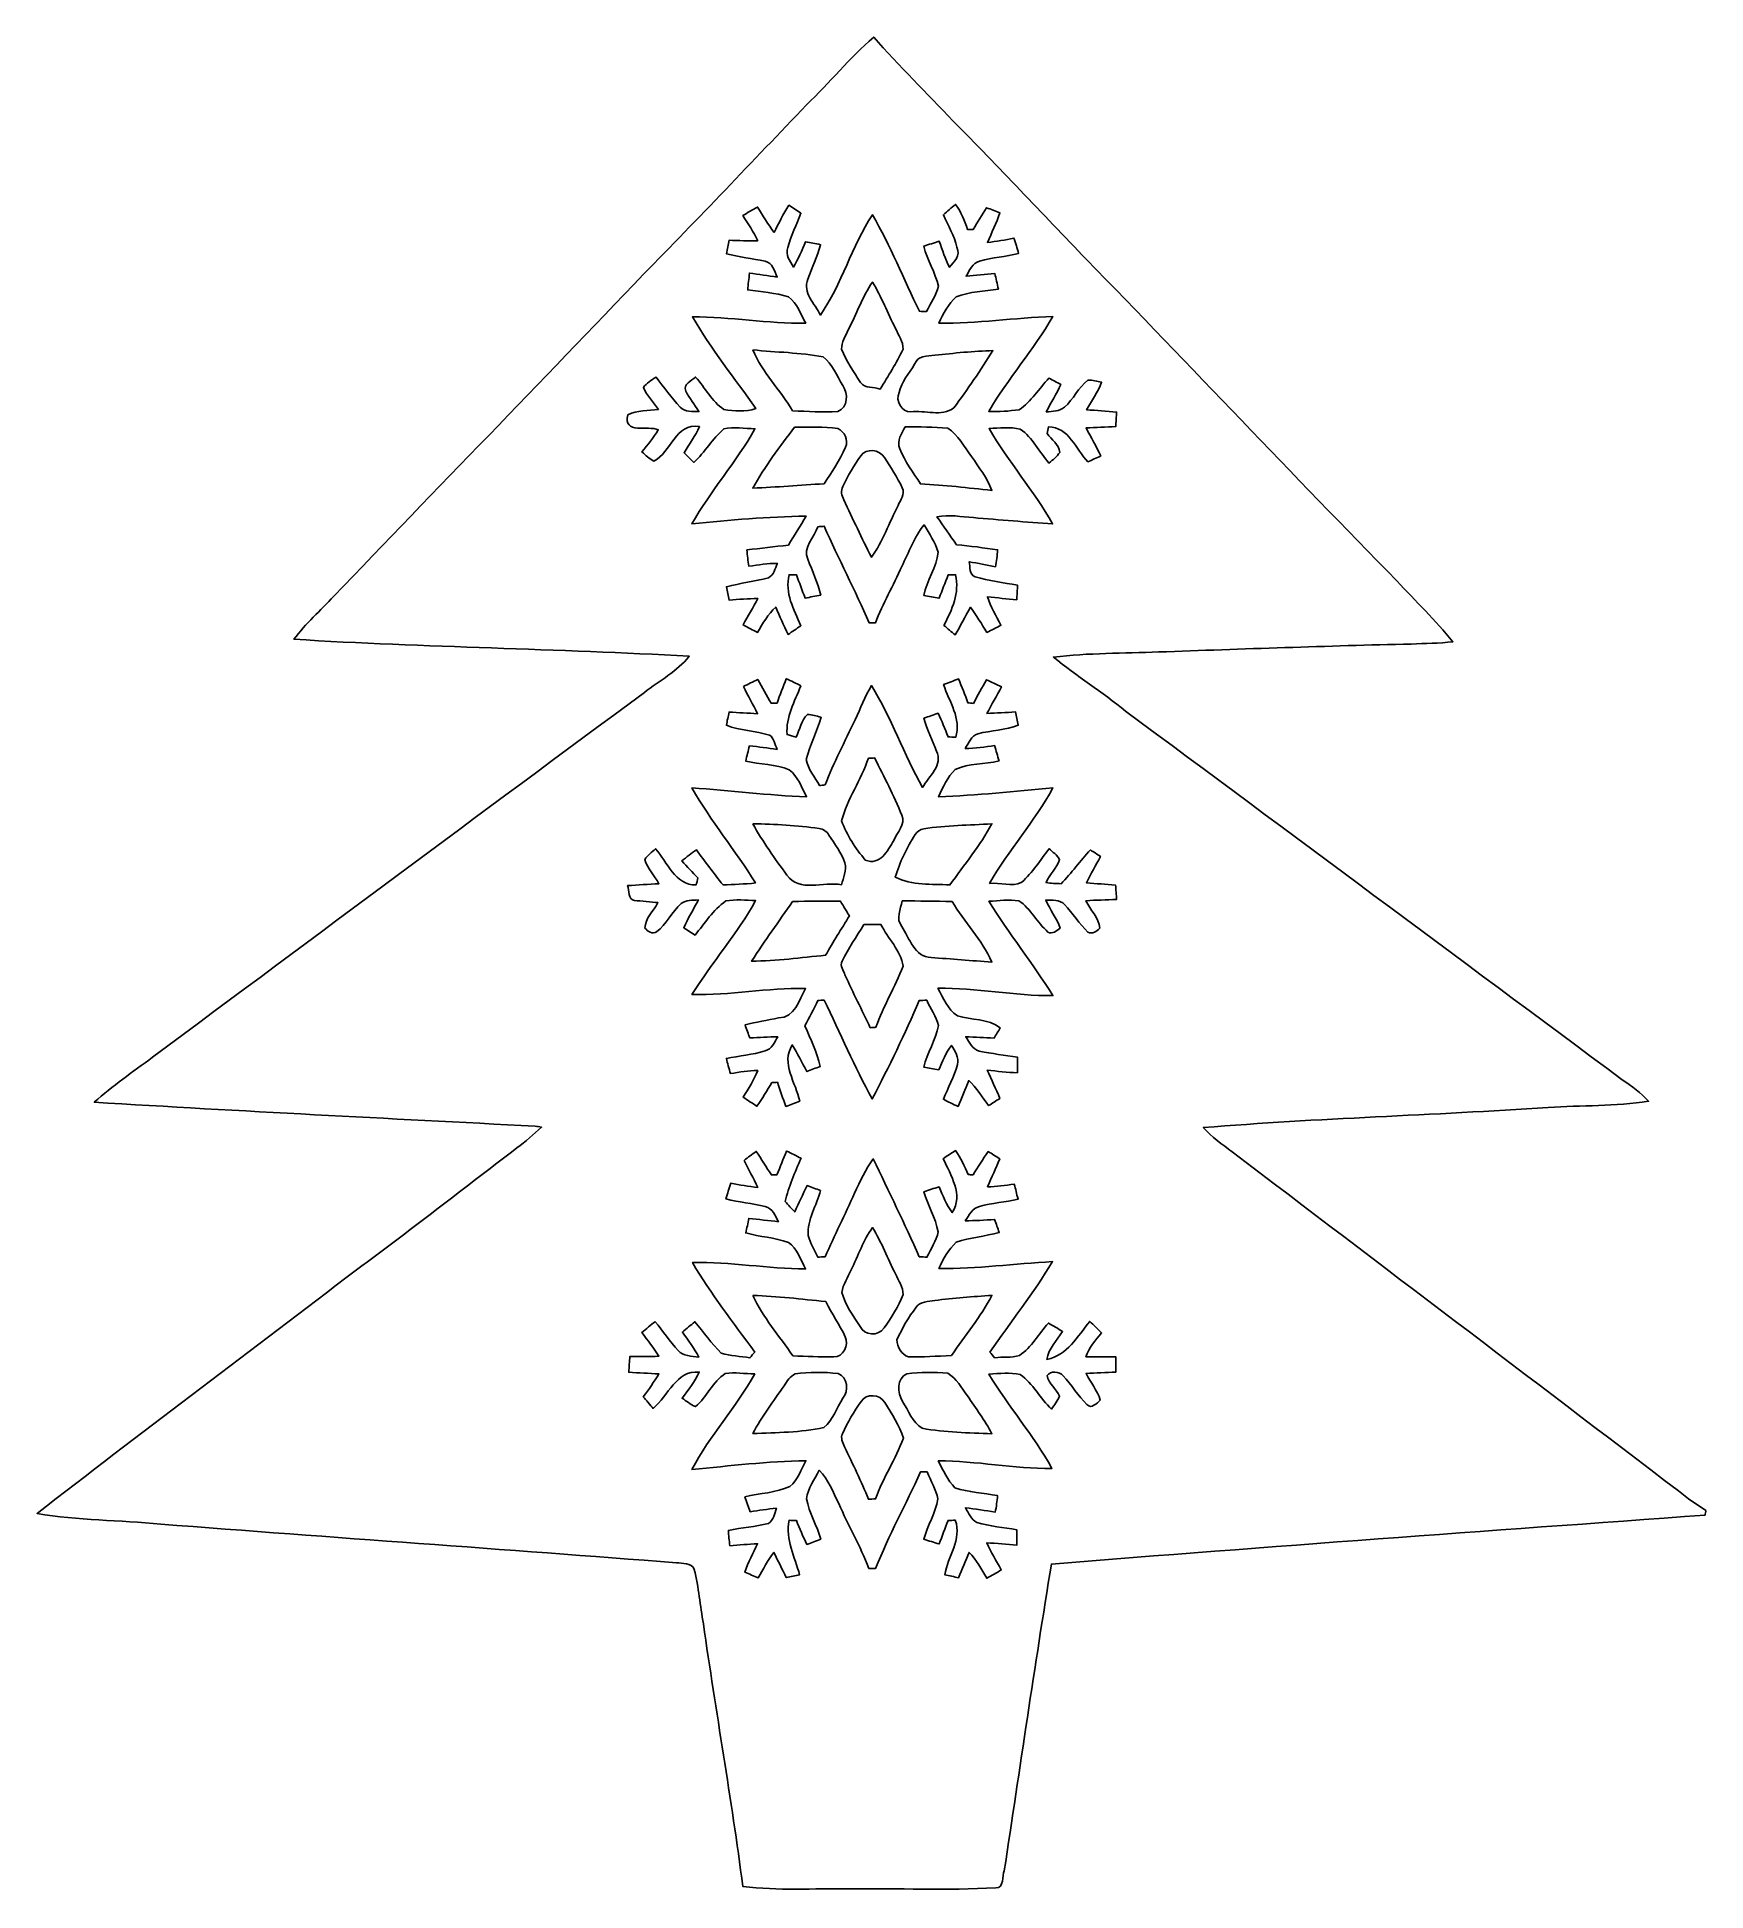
# Model space of a CAD drawing. Header units: centimetres. Extents: x -13.9 to 14, y -15.5 to 15.6.
import ezdxf

# ---------------------------------------------------------------- set-up
doc = ezdxf.new("R2010")
doc.units = ezdxf.units.CM
doc.header["$MEASUREMENT"] = 0
doc.layers.add('Layer 1', color=7, linetype='Continuous')

msp = doc.modelspace()

# ---------------------------------------------------------------- linework, layer by layer
at = {"layer": 'Layer 1', "color": 251}
for points, knots in [([(-1.04881, 14.41873), (-0.66287, 14.78633), (-0.32667, 15.20366), (0.0762, 15.55291), (0.0762, 15.55291), (0.49918, 15.06326), (0.96837, 14.61735), (1.40864, 14.14392), (1.40864, 14.14392), (2.16535, 13.38333), (2.89877, 12.60016), (3.64102, 11.82546), (3.64102, 11.82546), (5.38515, 10.04147), (7.09436, 8.22396), (8.84096, 6.44207), (8.84096, 6.44207), (9.15776, 6.10588), (9.48796, 5.78167), (9.78076, 5.42396), (9.78076, 5.42396), (9.5504, 5.39362), (9.31651, 5.39468), (9.08473, 5.38515), (9.08473, 5.38515), (7.67256, 5.3527), (6.26145, 5.3019), (4.84999, 5.25145), (4.84999, 5.25145), (4.26261, 5.22993), (3.67277, 5.23487), (3.08822, 5.16678), (3.08822, 5.16678), (3.47557, 4.84576), (3.90772, 4.58188), (4.29507, 4.25979), (4.29507, 4.25979), (7.07425, 2.20804), (9.84391, 0.14252), (12.61992, -1.91417), (12.61992, -1.91417), (12.77479, -2.02248), (12.93424, -2.13043), (13.05913, -2.27471), (13.05913, -2.27471), (12.50244, -2.36291), (11.93729, -2.34103), (11.37708, -2.3809), (11.37708, -2.3809), (9.45162, -2.50613), (7.52157, -2.56081), (5.59858, -2.71498), (5.59858, -2.71498), (5.7404, -2.87267), (5.91608, -2.99544), (6.0833, -3.12491), (6.0833, -3.12491), (8.57814, -5.01544), (11.07122, -6.9088), (13.56289, -8.80392), (13.56289, -8.80392), (13.70859, -8.92281), (13.86311, -9.02899), (14.02115, -9.13201), (14.02115, -9.13201), (14.01727, -9.1507), (14.01022, -9.1881), (14.00669, -9.20679), (14.00669, -9.20679), (10.35509, -9.47561), (6.70207, -9.73243), (3.05259, -10.02912), (3.05259, -10.02912), (2.77424, -11.74009), (2.52448, -13.45565), (2.26342, -15.16944), (2.26342, -15.16944), (2.22215, -15.24388), (2.26801, -15.4626), (2.12019, -15.44955), (2.12019, -15.44955), (1.30281, -15.50141), (0.48295, -15.45414), (-0.33514, -15.46966), (-0.33514, -15.46966), (-0.92851, -15.45872), (-1.52647, -15.50388), (-2.11667, -15.43015), (-2.11667, -15.43015), (-2.30964, -13.95942), (-2.56681, -12.49786), (-2.77848, -11.0296), (-2.77848, -11.0296), (-2.82928, -10.72586), (-2.85644, -10.41859), (-2.93017, -10.11978), (-2.93017, -10.11978), (-2.97215, -10.00407), (-3.13725, -10.01818), (-3.22827, -10.00548), (-3.22827, -10.00548), (-6.10799, -9.78253), (-8.98948, -9.5825), (-11.86921, -9.35919), (-11.86921, -9.35919), (-12.55924, -9.28864), (-13.2588, -9.30169), (-13.94284, -9.18069), (-13.94284, -9.18069), (-12.23045, -7.84966), (-10.4902, -6.55532), (-8.77006, -5.23452), (-8.77006, -5.23452), (-7.80168, -4.52543), (-6.85694, -3.78495), (-5.90233, -3.05788), (-5.90233, -3.05788), (-5.7598, -2.94781), (-5.62081, -2.83351), (-5.48958, -2.71004), (-5.48958, -2.71004), (-5.52591, -2.70298), (-5.56225, -2.69699), (-5.59858, -2.6924), (-5.59858, -2.6924), (-8.06097, -2.56258), (-10.52477, -2.44228), (-12.98575, -2.29059), (-12.98575, -2.29059), (-12.67531, -2.02071), (-12.34052, -1.78153), (-12.00926, -1.53846), (-12.00926, -1.53846), (-9.26253, 0.5013), (-6.51757, 2.54353), (-3.76484, 4.57553), (-3.76484, 4.57553), (-3.51331, 4.77273), (-3.21769, 4.92619), (-3.0159, 5.17913), (-3.0159, 5.17913), (-5.22252, 5.30613), (-7.43373, 5.32906), (-9.64001, 5.46488), (-9.64001, 5.46488), (-9.4421, 5.72629), (-9.19515, 5.94607), (-8.97114, 6.18419), (-8.97114, 6.18419), (-7.24994, 7.99042), (-5.50051, 9.76947), (-3.78319, 11.57958), (-3.78319, 11.57958), (-2.85891, 12.51338), (-1.95721, 13.46941), (-1.04881, 14.41873), (-1.04881, 14.41873), (-1.04881, 14.41873), (-1.04881, 14.41873), (-1.04881, 14.41873)], [0, 0, 0, 0, 0.02439024, 0.02439024, 0.02439024, 0.02439024, 0.04878049, 0.04878049, 0.04878049, 0.04878049, 0.07317073, 0.07317073, 0.07317073, 0.07317073, 0.09756098, 0.09756098, 0.09756098, 0.09756098, 0.12195122, 0.12195122, 0.12195122, 0.12195122, 0.14634146, 0.14634146, 0.14634146, 0.14634146, 0.17073171, 0.17073171, 0.17073171, 0.17073171, 0.19512195, 0.19512195, 0.19512195, 0.19512195, 0.2195122, 0.2195122, 0.2195122, 0.2195122, 0.24390244, 0.24390244, 0.24390244, 0.24390244, 0.26829268, 0.26829268, 0.26829268, 0.26829268, 0.29268293, 0.29268293, 0.29268293, 0.29268293, 0.31707317, 0.31707317, 0.31707317, 0.31707317, 0.34146341, 0.34146341, 0.34146341, 0.34146341, 0.36585366, 0.36585366, 0.36585366, 0.36585366, 0.3902439, 0.3902439, 0.3902439, 0.3902439, 0.41463415, 0.41463415, 0.41463415, 0.41463415, 0.43902439, 0.43902439, 0.43902439, 0.43902439, 0.46341463, 0.46341463, 0.46341463, 0.46341463, 0.48780488, 0.48780488, 0.48780488, 0.48780488, 0.51219512, 0.51219512, 0.51219512, 0.51219512, 0.53658537, 0.53658537, 0.53658537, 0.53658537, 0.56097561, 0.56097561, 0.56097561, 0.56097561, 0.58536585, 0.58536585, 0.58536585, 0.58536585, 0.6097561, 0.6097561, 0.6097561, 0.6097561, 0.63414634, 0.63414634, 0.63414634, 0.63414634, 0.65853659, 0.65853659, 0.65853659, 0.65853659, 0.68292683, 0.68292683, 0.68292683, 0.68292683, 0.70731707, 0.70731707, 0.70731707, 0.70731707, 0.73170732, 0.73170732, 0.73170732, 0.73170732, 0.75609756, 0.75609756, 0.75609756, 0.75609756, 0.7804878, 0.7804878, 0.7804878, 0.7804878, 0.80487805, 0.80487805, 0.80487805, 0.80487805, 0.82926829, 0.82926829, 0.82926829, 0.82926829, 0.85365854, 0.85365854, 0.85365854, 0.85365854, 0.87804878, 0.87804878, 0.87804878, 0.87804878, 0.90243902, 0.90243902, 0.90243902, 0.90243902, 0.92682927, 0.92682927, 0.92682927, 0.92682927, 0.95121951, 0.95121951, 0.95121951, 0.95121951, 1, 1, 1, 1]), ([(-1.59244, 12.27878), (-1.69333, 12.41531), (-1.78082, 12.56136), (-1.87078, 12.70494), (-1.87078, 12.70494), (-1.95545, 12.66225), (-2.03694, 12.61392), (-2.11561, 12.56136), (-2.11561, 12.56136), (-2.026, 12.42554), (-1.93781, 12.28831), (-1.86761, 12.1412), (-1.86761, 12.1412), (-2.02741, 12.13273), (-2.18793, 12.14437), (-2.34774, 12.14931), (-2.34774, 12.14931), (-2.36361, 12.07453), (-2.37878, 11.99938), (-2.39219, 11.92389), (-2.39219, 11.92389), (-2.17981, 11.86533), (-1.95898, 11.84628), (-1.74449, 11.79689), (-1.74449, 11.79689), (-1.61749, 11.77502), (-1.58715, 11.63214), (-1.54093, 11.53266), (-1.54093, 11.53266), (-1.6958, 11.55559), (-1.84997, 11.57958), (-2.00519, 11.59828), (-2.00519, 11.59828), (-2.01471, 11.50408), (-2.02812, 11.41201), (-2.03341, 11.31711), (-2.03341, 11.31711), (-1.80552, 11.28677), (-1.57304, 11.26878), (-1.3522, 11.20069), (-1.3522, 11.20069), (-1.20579, 11.09698), (-1.15288, 10.9093), (-1.06151, 10.76043), (-1.06151, 10.76043), (-1.69686, 10.75055), (-2.32622, 10.86802), (-2.96086, 10.86414), (-2.96086, 10.86414), (-2.64583, 10.32792), (-2.25496, 9.83827), (-1.90006, 9.32815), (-1.90006, 9.32815), (-2.07116, 9.26536), (-2.25848, 9.29428), (-2.43487, 9.31227), (-2.43487, 9.31227), (-2.63349, 9.45056), (-2.74955, 9.67846), (-2.9083, 9.85591), (-2.9083, 9.85591), (-2.97639, 9.79346), (-3.12032, 9.73843), (-3.07305, 9.62342), (-3.07305, 9.62342), (-3.01413, 9.50066), (-2.92276, 9.39624), (-2.85362, 9.27876), (-2.85362, 9.27876), (-2.96122, 9.27806), (-3.08645, 9.26818), (-3.16653, 9.35567), (-3.16653, 9.35567), (-3.31682, 9.50912), (-3.43817, 9.68834), (-3.57117, 9.85626), (-3.57117, 9.85626), (-3.64737, 9.80546), (-3.73239, 9.7596), (-3.78213, 9.67987), (-3.78213, 9.67987), (-3.72463, 9.54299), (-3.61527, 9.43751), (-3.53201, 9.31651), (-3.53201, 9.31651), (-3.70134, 9.28511), (-3.88761, 9.30875), (-4.04283, 9.22655), (-4.04283, 9.22655), (-4.12891, 8.89106), (-3.70276, 9.05051), (-3.53307, 8.97537), (-3.53307, 8.97537), (-3.60892, 8.84026), (-3.71087, 8.72278), (-3.80753, 8.60249), (-3.80753, 8.60249), (-3.74438, 8.54675), (-3.68159, 8.48924), (-3.60715, 8.44832), (-3.60715, 8.44832), (-3.31435, 8.5979), (-3.25332, 9.08897), (-2.84374, 9.02758), (-2.84374, 9.02758), (-2.91289, 8.87236), (-3.01272, 8.73407), (-3.10198, 8.59014), (-3.10198, 8.59014), (-3.04765, 8.53546), (-2.99261, 8.48078), (-2.93688, 8.4268), (-2.93688, 8.4268), (-2.75273, 8.59896), (-2.62467, 8.82297), (-2.43664, 8.99089), (-2.43664, 8.99089), (-2.26448, 9.02547), (-2.08703, 8.99583), (-1.91382, 8.9916), (-1.91382, 8.9916), (-2.22497, 8.43386), (-2.65748, 7.95408), (-2.97004, 7.39775), (-2.97004, 7.39775), (-2.33398, 7.46125), (-1.69686, 7.51875), (-1.05763, 7.52722), (-1.05763, 7.52722), (-1.15394, 7.36388), (-1.25377, 7.20231), (-1.35431, 7.04144), (-1.35431, 7.04144), (-1.58609, 7.01816), (-1.81716, 6.98923), (-2.04823, 6.96066), (-2.04823, 6.96066), (-2.04223, 6.86894), (-2.03094, 6.77757), (-2.01507, 6.6869), (-2.01507, 6.6869), (-1.85632, 6.70983), (-1.69686, 6.73629), (-1.53599, 6.73523), (-1.53599, 6.73523), (-1.57656, 6.65162), (-1.59703, 6.53979), (-1.6891, 6.49605), (-1.6891, 6.49605), (-1.92052, 6.43396), (-2.159, 6.40397), (-2.39113, 6.34541), (-2.39113, 6.34541), (-2.37772, 6.27098), (-2.36291, 6.19654), (-2.34703, 6.12246), (-2.34703, 6.12246), (-2.18652, 6.13269), (-2.02636, 6.14292), (-1.86549, 6.14856), (-1.86549, 6.14856), (-1.94098, 5.99687), (-2.03341, 5.85435), (-2.11208, 5.70406), (-2.11208, 5.70406), (-2.03165, 5.66173), (-1.95051, 5.6194), (-1.86831, 5.57989), (-1.86831, 5.57989), (-1.78153, 5.73017), (-1.69545, 5.88433), (-1.56563, 6.00287), (-1.56563, 6.00287), (-1.50001, 5.84941), (-1.43157, 5.69666), (-1.35855, 5.54602), (-1.35855, 5.54602), (-1.28729, 5.59294), (-1.21603, 5.64092), (-1.14618, 5.69066), (-1.14618, 5.69066), (-1.26294, 5.96124), (-1.41711, 6.24064), (-1.34091, 6.54473), (-1.34091, 6.54473), (-1.30951, 6.54438), (-1.24672, 6.54332), (-1.21567, 6.54297), (-1.21567, 6.54297), (-1.17016, 6.41279), (-1.1243, 6.28227), (-1.0728, 6.15421), (-1.0728, 6.15421), (-0.98601, 6.17079), (-0.89923, 6.18737), (-0.81209, 6.20324), (-0.81209, 6.20324), (-0.86078, 6.41174), (-0.95109, 6.60576), (-1.0287, 6.80402), (-1.0287, 6.80402), (-1.1176, 7.00158), (-0.91616, 7.17621), (-0.85901, 7.35048), (-0.85901, 7.35048), (-0.83256, 7.35224), (-0.77999, 7.35577), (-0.75389, 7.35753), (-0.75389, 7.35753), (-0.51118, 6.81355), (-0.23989, 6.28262), (0.00212, 5.73864), (0.00212, 5.73864), (0.03634, 5.73864), (0.07056, 5.73828), (0.10513, 5.73793), (0.10513, 5.73793), (0.22754, 6.0646), (0.4064, 6.36587), (0.54539, 6.68584), (0.54539, 6.68584), (0.66393, 6.92009), (0.75318, 7.17444), (0.92004, 7.38117), (0.92004, 7.38117), (1.00718, 7.23406), (1.10702, 7.08907), (1.15746, 6.92503), (1.15746, 6.92503), (1.13312, 6.66891), (0.96485, 6.4516), (0.91616, 6.19972), (0.91616, 6.19972), (1.00083, 6.18349), (1.0862, 6.16726), (1.17157, 6.15209), (1.17157, 6.15209), (1.22237, 6.28191), (1.27494, 6.41138), (1.32362, 6.54226), (1.32362, 6.54226), (1.35431, 6.54297), (1.41605, 6.54403), (1.44674, 6.54473), (1.44674, 6.54473), (1.52047, 6.24276), (1.38536, 5.95912), (1.25342, 5.69595), (1.25342, 5.69595), (1.31516, 5.64233), (1.37795, 5.58941), (1.44074, 5.53649), (1.44074, 5.53649), (1.53035, 5.6896), (1.60726, 5.84976), (1.70039, 6.00075), (1.70039, 6.00075), (1.79705, 5.86423), (1.8856, 5.72206), (1.97379, 5.57989), (1.97379, 5.57989), (2.05317, 5.61799), (2.13113, 5.65856), (2.20909, 5.69913), (2.20909, 5.69913), (2.12654, 5.85576), (2.03376, 6.00781), (1.98155, 6.17784), (1.98155, 6.17784), (2.14559, 6.16091), (2.30822, 6.13481), (2.47333, 6.12563), (2.47333, 6.12563), (2.47685, 6.18631), (2.48391, 6.30802), (2.48744, 6.3687), (2.48744, 6.3687), (2.24931, 6.41491), (2.00872, 6.44737), (1.77482, 6.51122), (1.77482, 6.51122), (1.67464, 6.54897), (1.69439, 6.67738), (1.6764, 6.76275), (1.6764, 6.76275), (1.82316, 6.73629), (1.96921, 6.70701), (2.11596, 6.67844), (2.11596, 6.67844), (2.1336, 6.77263), (2.14524, 6.86788), (2.15194, 6.96313), (2.15194, 6.96313), (1.92334, 6.99594), (1.69474, 7.02804), (1.46509, 7.0485), (1.46509, 7.0485), (1.35467, 7.20513), (1.24495, 7.36141), (1.1363, 7.5184), (1.1363, 7.5184), (1.33879, 7.55791), (1.54305, 7.51593), (1.74625, 7.50182), (1.74625, 7.50182), (2.18899, 7.46725), (2.63137, 7.42632), (3.07481, 7.39775), (3.07481, 7.39775), (2.75625, 7.95337), (2.33292, 8.44127), (2.00978, 8.99442), (2.00978, 8.99442), (2.18369, 9.00571), (2.36255, 9.02123), (2.53294, 8.98666), (2.53294, 8.98666), (2.73967, 8.8452), (2.85009, 8.60072), (3.01272, 8.41622), (3.01272, 8.41622), (3.07763, 8.4709), (3.14643, 8.52346), (3.1937, 8.59543), (3.1937, 8.59543), (3.18241, 8.72878), (3.05294, 8.80921), (2.98274, 8.91187), (2.98274, 8.91187), (2.98803, 8.93974), (2.99826, 8.99548), (3.00355, 9.02335), (3.00355, 9.02335), (3.34469, 9.02159), (3.46604, 8.64623), (3.66501, 8.43774), (3.66501, 8.43774), (3.73697, 8.46949), (3.80824, 8.50265), (3.8802, 8.53511), (3.8802, 8.53511), (3.80824, 8.69703), (3.71687, 8.84908), (3.63573, 9.00571), (3.63573, 9.00571), (3.80118, 9.01347), (3.96628, 9.02053), (4.13279, 9.02794), (4.13279, 9.02794), (4.13597, 9.08826), (4.14232, 9.20891), (4.14549, 9.26924), (4.14549, 9.26924), (3.97827, 9.28687), (3.80929, 9.29675), (3.64243, 9.3091), (3.64243, 9.3091), (3.73239, 9.45938), (3.83046, 9.60543), (3.89537, 9.76912), (3.89537, 9.76912), (3.81952, 9.78288), (3.74368, 9.81428), (3.66571, 9.80299), (3.66571, 9.80299), (3.50449, 9.6834), (3.42336, 9.48549), (3.27484, 9.3532), (3.27484, 9.3532), (3.18982, 9.28123), (3.07199, 9.28158), (2.96686, 9.27488), (2.96686, 9.27488), (3.04729, 9.42869), (3.14149, 9.5758), (3.21098, 9.73526), (3.21098, 9.73526), (3.14396, 9.76947), (3.07799, 9.80475), (3.01166, 9.83932), (3.01166, 9.83932), (2.84692, 9.66152), (2.71674, 9.44633), (2.5146, 9.30804), (2.5146, 9.30804), (2.34456, 9.28899), (2.17523, 9.27065), (2.00484, 9.28123), (2.00484, 9.28123), (2.32869, 9.83368), (2.75696, 10.3184), (3.07728, 10.87296), (3.07728, 10.87296), (2.44016, 10.85039), (1.80658, 10.75126), (1.16911, 10.75902), (1.16911, 10.75902), (1.23719, 10.92271), (1.33209, 11.07899), (1.45697, 11.20387), (1.45697, 11.20387), (1.68346, 11.28748), (1.92793, 11.29771), (2.165, 11.33228), (2.165, 11.33228), (2.1463, 11.41977), (2.12619, 11.50691), (2.10538, 11.59404), (2.10538, 11.59404), (1.94522, 11.57887), (1.78435, 11.56194), (1.62489, 11.54606), (1.62489, 11.54606), (1.68028, 11.63849), (1.72896, 11.77325), (1.85067, 11.79865), (1.85067, 11.79865), (2.06446, 11.85968), (2.28917, 11.87274), (2.50437, 11.92953), (2.50437, 11.92953), (2.48003, 12.01526), (2.45428, 12.10063), (2.4257, 12.1853), (2.4257, 12.1853), (2.2793, 12.15425), (2.13078, 12.12991), (1.98226, 12.11262), (1.98226, 12.11262), (2.05246, 12.27737), (2.13219, 12.43824), (2.18969, 12.60863), (2.18969, 12.60863), (2.1149, 12.63756), (2.03976, 12.66649), (1.96462, 12.694), (1.96462, 12.694), (1.88948, 12.57371), (1.81681, 12.452), (1.74307, 12.33099), (1.74307, 12.33099), (1.71944, 12.33135), (1.67146, 12.33135), (1.64747, 12.33135), (1.64747, 12.33135), (1.59773, 12.4781), (1.54058, 12.6238), (1.44745, 12.74904), (1.44745, 12.74904), (1.37795, 12.69259), (1.30986, 12.63474), (1.24354, 12.57512), (1.24354, 12.57512), (1.32221, 12.3952), (1.42875, 12.22375), (1.47179, 12.03078), (1.47179, 12.03078), (1.53741, 11.89038), (1.42134, 11.79019), (1.34408, 11.6967), (1.34408, 11.6967), (1.27917, 11.83816), (1.22484, 11.98457), (1.17404, 12.13167), (1.17404, 12.13167), (1.08691, 12.10592), (1.00048, 12.07805), (0.91511, 12.04807), (0.91511, 12.04807), (0.97508, 11.81735), (1.10913, 11.61062), (1.15958, 11.37814), (1.15958, 11.37814), (1.12219, 11.2268), (1.02694, 11.09698), (0.96344, 10.95622), (0.96344, 10.95622), (0.92251, 10.95693), (0.88124, 10.95798), (0.84067, 10.95869), (0.84067, 10.95869), (0.58032, 11.49844), (0.35631, 12.059), (0.05433, 12.57688), (0.05433, 12.57688), (-0.29069, 12.04666), (-0.45755, 11.4173), (-0.81633, 10.89519), (-0.81633, 10.89519), (-0.90911, 11.08322), (-1.12219, 11.27513), (-1.02553, 11.49667), (-1.02553, 11.49667), (-0.95709, 11.69035), (-0.86819, 11.87662), (-0.81351, 12.07523), (-0.81351, 12.07523), (-0.89888, 12.09146), (-0.98354, 12.10804), (-1.06856, 12.12356), (-1.06856, 12.12356), (-1.12571, 11.97822), (-1.18674, 11.83393), (-1.26894, 11.70093), (-1.26894, 11.70093), (-1.32644, 11.80042), (-1.41076, 11.90343), (-1.36349, 12.02937), (-1.36349, 12.02937), (-1.30669, 12.22587), (-1.21814, 12.41143), (-1.14371, 12.60157), (-1.14371, 12.60157), (-1.21038, 12.64567), (-1.27706, 12.69012), (-1.34338, 12.73457), (-1.34338, 12.73457), (-1.44463, 12.59311), (-1.51165, 12.43189), (-1.59244, 12.27878), (-1.59244, 12.27878), (-1.59244, 12.27878), (-1.59244, 12.27878), (-1.59244, 12.27878)], [0, 0, 0, 0, 0.00757576, 0.00757576, 0.00757576, 0.00757576, 0.01515152, 0.01515152, 0.01515152, 0.01515152, 0.02272727, 0.02272727, 0.02272727, 0.02272727, 0.03030303, 0.03030303, 0.03030303, 0.03030303, 0.03787879, 0.03787879, 0.03787879, 0.03787879, 0.04545455, 0.04545455, 0.04545455, 0.04545455, 0.0530303, 0.0530303, 0.0530303, 0.0530303, 0.06060606, 0.06060606, 0.06060606, 0.06060606, 0.06818182, 0.06818182, 0.06818182, 0.06818182, 0.07575758, 0.07575758, 0.07575758, 0.07575758, 0.08333333, 0.08333333, 0.08333333, 0.08333333, 0.09090909, 0.09090909, 0.09090909, 0.09090909, 0.09848485, 0.09848485, 0.09848485, 0.09848485, 0.10606061, 0.10606061, 0.10606061, 0.10606061, 0.11363636, 0.11363636, 0.11363636, 0.11363636, 0.12121212, 0.12121212, 0.12121212, 0.12121212, 0.12878788, 0.12878788, 0.12878788, 0.12878788, 0.13636364, 0.13636364, 0.13636364, 0.13636364, 0.14393939, 0.14393939, 0.14393939, 0.14393939, 0.15151515, 0.15151515, 0.15151515, 0.15151515, 0.15909091, 0.15909091, 0.15909091, 0.15909091, 0.16666667, 0.16666667, 0.16666667, 0.16666667, 0.17424242, 0.17424242, 0.17424242, 0.17424242, 0.18181818, 0.18181818, 0.18181818, 0.18181818, 0.18939394, 0.18939394, 0.18939394, 0.18939394, 0.1969697, 0.1969697, 0.1969697, 0.1969697, 0.20454545, 0.20454545, 0.20454545, 0.20454545, 0.21212121, 0.21212121, 0.21212121, 0.21212121, 0.21969697, 0.21969697, 0.21969697, 0.21969697, 0.22727273, 0.22727273, 0.22727273, 0.22727273, 0.23484848, 0.23484848, 0.23484848, 0.23484848, 0.24242424, 0.24242424, 0.24242424, 0.24242424, 0.25, 0.25, 0.25, 0.25, 0.25757576, 0.25757576, 0.25757576, 0.25757576, 0.26515152, 0.26515152, 0.26515152, 0.26515152, 0.27272727, 0.27272727, 0.27272727, 0.27272727, 0.28030303, 0.28030303, 0.28030303, 0.28030303, 0.28787879, 0.28787879, 0.28787879, 0.28787879, 0.29545455, 0.29545455, 0.29545455, 0.29545455, 0.3030303, 0.3030303, 0.3030303, 0.3030303, 0.31060606, 0.31060606, 0.31060606, 0.31060606, 0.31818182, 0.31818182, 0.31818182, 0.31818182, 0.32575758, 0.32575758, 0.32575758, 0.32575758, 0.33333333, 0.33333333, 0.33333333, 0.33333333, 0.34090909, 0.34090909, 0.34090909, 0.34090909, 0.34848485, 0.34848485, 0.34848485, 0.34848485, 0.35606061, 0.35606061, 0.35606061, 0.35606061, 0.36363636, 0.36363636, 0.36363636, 0.36363636, 0.37121212, 0.37121212, 0.37121212, 0.37121212, 0.37878788, 0.37878788, 0.37878788, 0.37878788, 0.38636364, 0.38636364, 0.38636364, 0.38636364, 0.39393939, 0.39393939, 0.39393939, 0.39393939, 0.40151515, 0.40151515, 0.40151515, 0.40151515, 0.40909091, 0.40909091, 0.40909091, 0.40909091, 0.41666667, 0.41666667, 0.41666667, 0.41666667, 0.42424242, 0.42424242, 0.42424242, 0.42424242, 0.43181818, 0.43181818, 0.43181818, 0.43181818, 0.43939394, 0.43939394, 0.43939394, 0.43939394, 0.4469697, 0.4469697, 0.4469697, 0.4469697, 0.45454545, 0.45454545, 0.45454545, 0.45454545, 0.46212121, 0.46212121, 0.46212121, 0.46212121, 0.46969697, 0.46969697, 0.46969697, 0.46969697, 0.47727273, 0.47727273, 0.47727273, 0.47727273, 0.48484848, 0.48484848, 0.48484848, 0.48484848, 0.49242424, 0.49242424, 0.49242424, 0.49242424, 0.5, 0.5, 0.5, 0.5, 0.50757576, 0.50757576, 0.50757576, 0.50757576, 0.51515152, 0.51515152, 0.51515152, 0.51515152, 0.52272727, 0.52272727, 0.52272727, 0.52272727, 0.53030303, 0.53030303, 0.53030303, 0.53030303, 0.53787879, 0.53787879, 0.53787879, 0.53787879, 0.54545455, 0.54545455, 0.54545455, 0.54545455, 0.5530303, 0.5530303, 0.5530303, 0.5530303, 0.56060606, 0.56060606, 0.56060606, 0.56060606, 0.56818182, 0.56818182, 0.56818182, 0.56818182, 0.57575758, 0.57575758, 0.57575758, 0.57575758, 0.58333333, 0.58333333, 0.58333333, 0.58333333, 0.59090909, 0.59090909, 0.59090909, 0.59090909, 0.59848485, 0.59848485, 0.59848485, 0.59848485, 0.60606061, 0.60606061, 0.60606061, 0.60606061, 0.61363636, 0.61363636, 0.61363636, 0.61363636, 0.62121212, 0.62121212, 0.62121212, 0.62121212, 0.62878788, 0.62878788, 0.62878788, 0.62878788, 0.63636364, 0.63636364, 0.63636364, 0.63636364, 0.64393939, 0.64393939, 0.64393939, 0.64393939, 0.65151515, 0.65151515, 0.65151515, 0.65151515, 0.65909091, 0.65909091, 0.65909091, 0.65909091, 0.66666667, 0.66666667, 0.66666667, 0.66666667, 0.67424242, 0.67424242, 0.67424242, 0.67424242, 0.68181818, 0.68181818, 0.68181818, 0.68181818, 0.68939394, 0.68939394, 0.68939394, 0.68939394, 0.6969697, 0.6969697, 0.6969697, 0.6969697, 0.70454545, 0.70454545, 0.70454545, 0.70454545, 0.71212121, 0.71212121, 0.71212121, 0.71212121, 0.71969697, 0.71969697, 0.71969697, 0.71969697, 0.72727273, 0.72727273, 0.72727273, 0.72727273, 0.73484848, 0.73484848, 0.73484848, 0.73484848, 0.74242424, 0.74242424, 0.74242424, 0.74242424, 0.75, 0.75, 0.75, 0.75, 0.75757576, 0.75757576, 0.75757576, 0.75757576, 0.76515152, 0.76515152, 0.76515152, 0.76515152, 0.77272727, 0.77272727, 0.77272727, 0.77272727, 0.78030303, 0.78030303, 0.78030303, 0.78030303, 0.78787879, 0.78787879, 0.78787879, 0.78787879, 0.79545455, 0.79545455, 0.79545455, 0.79545455, 0.8030303, 0.8030303, 0.8030303, 0.8030303, 0.81060606, 0.81060606, 0.81060606, 0.81060606, 0.81818182, 0.81818182, 0.81818182, 0.81818182, 0.82575758, 0.82575758, 0.82575758, 0.82575758, 0.83333333, 0.83333333, 0.83333333, 0.83333333, 0.84090909, 0.84090909, 0.84090909, 0.84090909, 0.84848485, 0.84848485, 0.84848485, 0.84848485, 0.85606061, 0.85606061, 0.85606061, 0.85606061, 0.86363636, 0.86363636, 0.86363636, 0.86363636, 0.87121212, 0.87121212, 0.87121212, 0.87121212, 0.87878788, 0.87878788, 0.87878788, 0.87878788, 0.88636364, 0.88636364, 0.88636364, 0.88636364, 0.89393939, 0.89393939, 0.89393939, 0.89393939, 0.90151515, 0.90151515, 0.90151515, 0.90151515, 0.90909091, 0.90909091, 0.90909091, 0.90909091, 0.91666667, 0.91666667, 0.91666667, 0.91666667, 0.92424242, 0.92424242, 0.92424242, 0.92424242, 0.93181818, 0.93181818, 0.93181818, 0.93181818, 0.93939394, 0.93939394, 0.93939394, 0.93939394, 0.9469697, 0.9469697, 0.9469697, 0.9469697, 0.95454545, 0.95454545, 0.95454545, 0.95454545, 0.96212121, 0.96212121, 0.96212121, 0.96212121, 0.96969697, 0.96969697, 0.96969697, 0.96969697, 0.97727273, 0.97727273, 0.97727273, 0.97727273, 0.98484848, 0.98484848, 0.98484848, 0.98484848, 1, 1, 1, 1]), ([(-0.3496, 10.64895), (-0.21378, 10.91459), (-0.10866, 11.19681), (0.05362, 11.44834), (0.05362, 11.44834), (0.20814, 11.20316), (0.30692, 10.928), (0.44238, 10.67223), (0.44238, 10.67223), (0.48895, 10.5597), (0.57044, 10.45139), (0.56903, 10.32545), (0.56903, 10.32545), (0.45967, 10.09297), (0.31679, 9.87707), (0.18486, 9.65623), (0.18486, 9.65623), (0.08502, 9.69574), (-0.07408, 9.658), (-0.14358, 9.76595), (-0.14358, 9.76595), (-0.26211, 9.94445), (-0.37888, 10.1279), (-0.46214, 10.32581), (-0.46214, 10.32581), (-0.46673, 10.44257), (-0.39194, 10.54417), (-0.3496, 10.64895)], [0, 0, 0, 0, 0.125, 0.125, 0.125, 0.125, 0.25, 0.25, 0.25, 0.25, 0.375, 0.375, 0.375, 0.375, 0.5, 0.5, 0.5, 0.5, 0.625, 0.625, 0.625, 0.625, 0.75, 0.75, 0.75, 0.75, 1, 1, 1, 1]), ([(-1.9491, 10.31311), (-1.55681, 10.27148), (-1.15923, 10.2683), (-0.77082, 10.19634), (-0.77082, 10.19634), (-0.61454, 10.0778), (-0.5461, 9.87637), (-0.43921, 9.71762), (-0.43921, 9.71762), (-0.35243, 9.57862), (-0.35137, 9.3532), (-0.52317, 9.28299), (-0.52317, 9.28299), (-0.77541, 9.26394), (-1.02976, 9.28088), (-1.28199, 9.29358), (-1.28199, 9.29358), (-1.49296, 9.64036), (-1.79211, 9.93563), (-1.9491, 10.31311)], [0, 0, 0, 0, 0.16666667, 0.16666667, 0.16666667, 0.16666667, 0.33333333, 0.33333333, 0.33333333, 0.33333333, 0.5, 0.5, 0.5, 0.5, 0.66666667, 0.66666667, 0.66666667, 0.66666667, 1, 1, 1, 1]), ([(1.0989, 10.22632), (1.42346, 10.25349), (1.74837, 10.29547), (2.07504, 10.30005), (2.07504, 10.30005), (1.86549, 9.97409), (1.651, 9.64953), (1.41711, 9.34156), (1.41711, 9.34156), (1.21779, 9.18492), (0.92957, 9.30769), (0.70026, 9.27382), (0.70026, 9.27382), (0.54539, 9.26606), (0.43709, 9.45974), (0.50024, 9.59697), (0.50024, 9.59697), (0.54328, 9.77406), (0.66393, 9.92046), (0.76059, 10.07075), (0.76059, 10.07075), (0.81245, 10.21962), (0.97331, 10.20304), (1.0989, 10.22632)], [0, 0, 0, 0, 0.14285714, 0.14285714, 0.14285714, 0.14285714, 0.28571429, 0.28571429, 0.28571429, 0.28571429, 0.42857143, 0.42857143, 0.42857143, 0.42857143, 0.57142857, 0.57142857, 0.57142857, 0.57142857, 0.71428571, 0.71428571, 0.71428571, 0.71428571, 1, 1, 1, 1]), ([(-1.24883, 9.01771), (-1.00718, 9.01488), (-0.76376, 9.02441), (-0.52282, 8.9983), (-0.52282, 8.9983), (-0.41557, 8.93904), (-0.34043, 8.80463), (-0.39652, 8.68045), (-0.39652, 8.68045), (-0.49636, 8.46526), (-0.62618, 8.26523), (-0.75565, 8.06662), (-0.75565, 8.06662), (-1.15499, 8.05674), (-1.55152, 8.007), (-1.95051, 7.99712), (-1.95051, 7.99712), (-1.74696, 8.35731), (-1.50142, 8.69103), (-1.24883, 9.01771)], [0, 0, 0, 0, 0.16666667, 0.16666667, 0.16666667, 0.16666667, 0.33333333, 0.33333333, 0.33333333, 0.33333333, 0.5, 0.5, 0.5, 0.5, 0.66666667, 0.66666667, 0.66666667, 0.66666667, 1, 1, 1, 1]), ([(0.60501, 9.02582), (0.84243, 9.02476), (1.0795, 9.01629), (1.31692, 9.00042), (1.31692, 9.00042), (1.49401, 8.88577), (1.59173, 8.68856), (1.71626, 8.52558), (1.71626, 8.52558), (1.83762, 8.34178), (1.97873, 8.16751), (2.05634, 7.95902), (2.05634, 7.95902), (1.65806, 7.99924), (1.26012, 8.04968), (0.85972, 8.06662), (0.85972, 8.06662), (0.73978, 8.25994), (0.5969, 8.44374), (0.51364, 8.65681), (0.51364, 8.65681), (0.45649, 8.7944), (0.54363, 8.91328), (0.60501, 9.02582)], [0, 0, 0, 0, 0.14285714, 0.14285714, 0.14285714, 0.14285714, 0.28571429, 0.28571429, 0.28571429, 0.28571429, 0.42857143, 0.42857143, 0.42857143, 0.42857143, 0.57142857, 0.57142857, 0.57142857, 0.57142857, 0.71428571, 0.71428571, 0.71428571, 0.71428571, 1, 1, 1, 1]), ([(-0.14146, 8.54004), (-0.05115, 8.67269), (0.17709, 8.64235), (0.25506, 8.51217), (0.25506, 8.51217), (0.3623, 8.34602), (0.47202, 8.17951), (0.55492, 7.99959), (0.55492, 7.99959), (0.60537, 7.89658), (0.51894, 7.79639), (0.48472, 7.70431), (0.48472, 7.70431), (0.33514, 7.41645), (0.22931, 7.10318), (0.03739, 6.8393), (0.03739, 6.8393), (-0.12347, 7.15645), (-0.2734, 7.47889), (-0.4251, 7.80027), (-0.4251, 7.80027), (-0.45967, 7.86977), (-0.48119, 7.95267), (-0.44133, 8.02499), (-0.44133, 8.02499), (-0.35631, 8.20455), (-0.25188, 8.3753), (-0.14146, 8.54004)], [0, 0, 0, 0, 0.125, 0.125, 0.125, 0.125, 0.25, 0.25, 0.25, 0.25, 0.375, 0.375, 0.375, 0.375, 0.5, 0.5, 0.5, 0.5, 0.625, 0.625, 0.625, 0.625, 0.75, 0.75, 0.75, 0.75, 1, 1, 1, 1]), ([(-2.10467, 4.67254), (-2.03271, 4.51802), (-1.94592, 4.37092), (-1.87043, 4.21781), (-1.87043, 4.21781), (-2.02953, 4.22522), (-2.18863, 4.23545), (-2.34738, 4.24497), (-2.34738, 4.24497), (-2.36361, 4.17195), (-2.37878, 4.09857), (-2.39289, 4.02484), (-2.39289, 4.02484), (-2.16112, 3.93453), (-1.90888, 3.92747), (-1.67076, 3.86045), (-1.67076, 3.86045), (-1.59314, 3.80859), (-1.57974, 3.70064), (-1.54234, 3.62021), (-1.54234, 3.62021), (-1.69686, 3.64102), (-1.85103, 3.66501), (-2.00625, 3.67841), (-2.00625, 3.67841), (-2.02706, 3.5941), (-2.04752, 3.50979), (-2.06834, 3.42512), (-2.06834, 3.42512), (-1.82739, 3.36691), (-1.56951, 3.37538), (-1.33914, 3.2766), (-1.33914, 3.2766), (-1.19027, 3.17041), (-1.13242, 2.98168), (-1.04951, 2.8254), (-1.04951, 2.8254), (-1.69051, 2.84727), (-2.32869, 2.93405), (-2.96863, 2.97462), (-2.96863, 2.97462), (-2.6543, 2.41829), (-2.24049, 1.92652), (-1.90606, 1.38254), (-1.90606, 1.38254), (-2.08633, 1.36066), (-2.26871, 1.35925), (-2.44898, 1.35008), (-2.44898, 1.35008), (-2.60174, 1.54376), (-2.75131, 1.7399), (-2.89595, 1.93957), (-2.89595, 1.93957), (-2.97815, 1.87819), (-3.05964, 1.81575), (-3.14008, 1.75225), (-3.14008, 1.75225), (-3.05223, 1.65488), (-2.96122, 1.55998), (-2.86808, 1.4672), (-2.86808, 1.4672), (-2.87584, 1.43757), (-2.89172, 1.37866), (-2.89948, 1.34902), (-2.89948, 1.34902), (-3.25931, 1.34338), (-3.37714, 1.73637), (-3.57858, 1.95404), (-3.57858, 1.95404), (-3.64384, 1.90006), (-3.71087, 1.84609), (-3.76026, 1.77624), (-3.76026, 1.77624), (-3.7144, 1.62454), (-3.59728, 1.50813), (-3.52249, 1.36984), (-3.52249, 1.36984), (-3.69782, 1.35855), (-3.87385, 1.34938), (-4.04883, 1.33738), (-4.04883, 1.33738), (-4.01567, 1.25942), (-4.04389, 1.10455), (-3.92994, 1.08903), (-3.92994, 1.08903), (-3.83258, 1.07985), (-3.63714, 1.06151), (-3.53942, 1.05234), (-3.53942, 1.05234), (-3.61668, 0.9144), (-3.75109, 0.79234), (-3.75779, 0.62512), (-3.75779, 0.62512), (-3.71122, 0.57326), (-3.63114, 0.51576), (-3.562, 0.56268), (-3.562, 0.56268), (-3.39584, 0.6925), (-3.30835, 0.89711), (-3.15136, 1.03611), (-3.15136, 1.03611), (-3.07023, 1.10208), (-2.95981, 1.09255), (-2.86173, 1.09679), (-2.86173, 1.09679), (-2.94287, 0.94121), (-3.03706, 0.79199), (-3.10691, 0.63077), (-3.10691, 0.63077), (-3.04412, 0.58984), (-2.98097, 0.54892), (-2.91747, 0.50871), (-2.91747, 0.50871), (-2.75343, 0.70556), (-2.61655, 0.93239), (-2.40206, 1.08056), (-2.40206, 1.08056), (-2.23767, 1.10843), (-2.06798, 1.09573), (-1.90183, 1.08797), (-1.90183, 1.08797), (-2.2098, 0.5334), (-2.63454, 0.05292), (-2.96863, -0.48578), (-2.96863, -0.48578), (-2.33257, -0.50412), (-1.70215, -0.37218), (-1.06645, -0.38629), (-1.06645, -0.38629), (-1.17546, -0.57891), (-1.24213, -0.87842), (-1.51871, -0.87912), (-1.51871, -0.87912), (-1.70533, -0.92004), (-1.89442, -0.94791), (-2.07963, -0.99519), (-2.07963, -0.99519), (-2.05387, -1.06821), (-2.02671, -1.14124), (-1.99884, -1.21391), (-1.99884, -1.21391), (-1.84291, -1.20509), (-1.68734, -1.19627), (-1.5307, -1.19415), (-1.5307, -1.19415), (-1.58397, -1.28411), (-1.63019, -1.40018), (-1.74096, -1.43157), (-1.74096, -1.43157), (-1.95368, -1.49578), (-2.17593, -1.51483), (-2.39289, -1.55822), (-2.39289, -1.55822), (-2.37808, -1.63266), (-2.34527, -1.73037), (-2.32339, -1.81116), (-2.32339, -1.81116), (-2.17205, -1.78752), (-2.02036, -1.75966), (-1.86655, -1.76177), (-1.86655, -1.76177), (-1.93111, -1.91946), (-2.02212, -2.06304), (-2.11314, -2.20627), (-2.11314, -2.20627), (-2.03623, -2.25743), (-1.95933, -2.30787), (-1.88172, -2.35832), (-1.88172, -2.35832), (-1.79141, -2.23097), (-1.71062, -2.09726), (-1.63089, -1.96321), (-1.63089, -1.96321), (-1.60761, -1.9618), (-1.56069, -1.95898), (-1.53705, -1.95756), (-1.53705, -1.95756), (-1.49225, -2.09338), (-1.44427, -2.22779), (-1.39453, -2.36255), (-1.39453, -2.36255), (-1.31692, -2.33327), (-1.23966, -2.30293), (-1.1624, -2.27259), (-1.1624, -2.27259), (-1.22767, -1.96533), (-1.48343, -1.64042), (-1.2887, -1.32997), (-1.2887, -1.32997), (-1.2005, -1.47532), (-1.12501, -1.62807), (-1.04352, -1.77729), (-1.04352, -1.77729), (-0.96873, -1.74801), (-0.89394, -1.71909), (-0.81844, -1.69157), (-0.81844, -1.69157), (-0.87701, -1.45486), (-0.97931, -1.23366), (-1.07774, -1.01212), (-1.07774, -1.01212), (-1.00224, -0.87101), (-0.92675, -0.7306), (-0.85866, -0.58561), (-0.85866, -0.58561), (-0.83256, -0.5842), (-0.78034, -0.58173), (-0.75424, -0.58032), (-0.75424, -0.58032), (-0.48366, -1.13065), (-0.24941, -1.70004), (0.05221, -2.23485), (0.05221, -2.23485), (0.33232, -1.69439), (0.59972, -1.14618), (0.83961, -0.58667), (0.83961, -0.58667), (0.88089, -0.58526), (0.92251, -0.5842), (0.96449, -0.58349), (0.96449, -0.58349), (1.02799, -0.72461), (1.12501, -0.85372), (1.15958, -1.00612), (1.15958, -1.00612), (1.1243, -1.25201), (0.96449, -1.45944), (0.91793, -1.70392), (0.91793, -1.70392), (0.99977, -1.71873), (1.08232, -1.7339), (1.16487, -1.74801), (1.16487, -1.74801), (1.2319, -1.60973), (1.28094, -1.45909), (1.37936, -1.33914), (1.37936, -1.33914), (1.43581, -1.43475), (1.51271, -1.54305), (1.4792, -1.66053), (1.4792, -1.66053), (1.42028, -1.86161), (1.32186, -2.04823), (1.24319, -2.24226), (1.24319, -2.24226), (1.32362, -2.28424), (1.40547, -2.3241), (1.48872, -2.36185), (1.48872, -2.36185), (1.55504, -2.21968), (1.61078, -2.07292), (1.66864, -1.92723), (1.66864, -1.92723), (1.79952, -2.04999), (1.89512, -2.2031), (2.00131, -2.34668), (2.00131, -2.34668), (2.0641, -2.30787), (2.12619, -2.26836), (2.18828, -2.22885), (2.18828, -2.22885), (2.12901, -2.06551), (2.04505, -1.91311), (1.97838, -1.75295), (1.97838, -1.75295), (2.14665, -1.772), (2.31493, -1.79211), (2.48461, -1.79811), (2.48461, -1.79811), (2.48461, -1.73214), (2.48497, -1.60091), (2.48497, -1.53529), (2.48497, -1.53529), (2.27189, -1.50072), (2.05599, -1.48167), (1.84573, -1.43298), (1.84573, -1.43298), (1.72791, -1.40829), (1.68134, -1.2827), (1.61784, -1.19486), (1.61784, -1.19486), (1.77588, -1.20121), (1.93499, -1.20968), (2.09338, -1.21638), (2.09338, -1.21638), (2.1276, -1.15958), (2.16182, -1.10243), (2.19675, -1.04634), (2.19675, -1.04634), (1.99284, -0.88547), (1.71344, -0.91934), (1.47884, -0.84384), (1.47884, -0.84384), (1.31445, -0.74154), (1.24354, -0.54434), (1.15076, -0.38171), (1.15076, -0.38171), (1.79564, -0.37183), (2.4324, -0.51188), (3.07799, -0.50483), (3.07799, -0.50483), (2.74249, 0.03598), (2.34103, 0.5334), (2.00625, 1.07456), (2.00625, 1.07456), (2.17241, 1.08479), (2.34139, 1.10525), (2.50754, 1.08514), (2.50754, 1.08514), (2.70757, 0.94968), (2.81587, 0.7172), (2.99614, 0.55986), (2.99614, 0.55986), (3.06952, 0.51788), (3.14466, 0.5782), (3.19934, 0.62371), (3.19934, 0.62371), (3.14219, 0.79093), (3.03142, 0.9331), (2.96016, 1.09432), (2.96016, 1.09432), (3.06705, 1.09255), (3.1944, 1.10631), (3.27484, 1.01953), (3.27484, 1.01953), (3.41066, 0.87136), (3.52107, 0.69956), (3.66607, 0.55951), (3.66607, 0.55951), (3.73909, 0.51894), (3.816, 0.5715), (3.86433, 0.62512), (3.86433, 0.62512), (3.8481, 0.80081), (3.70628, 0.92992), (3.6322, 1.08338), (3.6322, 1.08338), (3.80294, 1.09643), (3.97439, 1.09714), (4.14584, 1.10631), (4.14584, 1.10631), (4.14161, 1.16593), (4.1335, 1.28517), (4.12926, 1.34514), (4.12926, 1.34514), (3.96663, 1.35925), (3.80294, 1.37125), (3.64102, 1.38501), (3.64102, 1.38501), (3.71158, 1.53635), (3.80118, 1.67781), (3.87456, 1.82739), (3.87456, 1.82739), (3.81811, 1.86337), (3.76237, 1.89971), (3.70699, 1.9364), (3.70699, 1.9364), (3.5366, 1.7526), (3.39266, 1.54587), (3.21451, 1.36948), (3.21451, 1.36948), (3.13055, 1.37195), (3.04729, 1.37795), (2.96474, 1.38748), (2.96474, 1.38748), (3.02401, 1.52682), (3.14501, 1.63336), (3.19193, 1.77765), (3.19193, 1.77765), (3.14537, 1.84891), (3.07693, 1.90112), (3.01343, 1.95545), (3.01343, 1.95545), (2.87091, 1.76142), (2.73509, 1.55857), (2.55623, 1.39488), (2.55623, 1.39488), (2.39254, 1.30881), (2.1911, 1.39206), (2.01648, 1.37583), (2.01648, 1.37583), (2.3368, 1.93075), (2.77319, 2.41124), (3.07869, 2.97497), (3.07869, 2.97497), (2.44087, 2.91218), (1.80164, 2.85291), (1.16205, 2.82293), (1.16205, 2.82293), (1.23578, 2.98626), (1.3141, 3.15595), (1.44145, 3.28436), (1.44145, 3.28436), (1.67287, 3.38772), (1.93393, 3.3655), (2.17664, 3.42583), (2.17664, 3.42583), (2.1523, 3.5119), (2.12796, 3.59763), (2.10291, 3.68335), (2.10291, 3.68335), (1.93957, 3.66077), (1.77588, 3.63361), (1.61078, 3.63714), (1.61078, 3.63714), (1.66758, 3.72604), (1.71132, 3.8481), (1.8221, 3.88232), (1.8221, 3.88232), (2.04646, 3.93382), (2.28, 3.94829), (2.49908, 4.02308), (2.49908, 4.02308), (2.48426, 4.09787), (2.46909, 4.1723), (2.45216, 4.24639), (2.45216, 4.24639), (2.2927, 4.23651), (2.13219, 4.22945), (1.97379, 4.22134), (1.97379, 4.22134), (2.0514, 4.37233), (2.13713, 4.51908), (2.21721, 4.66866), (2.21721, 4.66866), (2.13289, 4.70782), (2.04858, 4.74698), (1.96462, 4.78578), (1.96462, 4.78578), (1.89159, 4.6542), (1.81998, 4.52191), (1.7459, 4.39103), (1.7459, 4.39103), (1.72297, 4.39314), (1.67781, 4.39702), (1.65523, 4.39914), (1.65523, 4.39914), (1.60655, 4.5339), (1.55152, 4.66654), (1.49789, 4.79919), (1.49789, 4.79919), (1.41358, 4.76991), (1.33068, 4.73781), (1.24778, 4.705), (1.24778, 4.705), (1.33773, 4.41819), (1.55046, 4.13561), (1.44992, 3.82305), (1.44992, 3.82305), (1.41817, 3.82482), (1.35467, 3.82834), (1.32292, 3.83011), (1.32292, 3.83011), (1.27, 3.96346), (1.21708, 4.09681), (1.15499, 4.22593), (1.15499, 4.22593), (1.07562, 4.19806), (0.99624, 4.16983), (0.91722, 4.14091), (0.91722, 4.14091), (0.9712, 3.95217), (1.05234, 3.77366), (1.12607, 3.59198), (1.12607, 3.59198), (1.24707, 3.36127), (0.99695, 3.16548), (0.89429, 2.98203), (0.89429, 2.98203), (0.57926, 3.53519), (0.37677, 4.14973), (0.03669, 4.68842), (0.03669, 4.68842), (-0.07267, 4.50638), (-0.14393, 4.30495), (-0.23566, 4.11409), (-0.23566, 4.11409), (-0.40852, 3.7532), (-0.59231, 3.3969), (-0.73978, 3.02472), (-0.73978, 3.02472), (-0.76235, 3.02154), (-0.80821, 3.0159), (-0.83079, 3.01272), (-0.83079, 3.01272), (-0.91052, 3.15419), (-1.02694, 3.28401), (-1.05304, 3.4484), (-1.05304, 3.4484), (-0.99871, 3.69394), (-0.87066, 3.91619), (-0.8068, 4.1596), (-0.8068, 4.1596), (-0.8823, 4.17865), (-0.95744, 4.20158), (-1.03505, 4.20617), (-1.03505, 4.20617), (-1.13594, 4.10316), (-1.16487, 3.95393), (-1.22202, 3.82587), (-1.22202, 3.82587), (-1.27318, 3.84034), (-1.32433, 3.8548), (-1.37513, 3.86891), (-1.37513, 3.86891), (-1.40053, 4.16066), (-1.24601, 4.42101), (-1.14547, 4.68383), (-1.14547, 4.68383), (-1.22484, 4.72687), (-1.30598, 4.76709), (-1.38853, 4.80342), (-1.38853, 4.80342), (-1.44286, 4.66831), (-1.49366, 4.53214), (-1.54376, 4.39491), (-1.54376, 4.39491), (-1.5681, 4.3942), (-1.61678, 4.39279), (-1.64112, 4.39208), (-1.64112, 4.39208), (-1.71873, 4.52367), (-1.79352, 4.65808), (-1.86796, 4.79072), (-1.86796, 4.79072), (-1.94804, 4.75333), (-2.02636, 4.71311), (-2.10467, 4.67254), (-2.10467, 4.67254), (-2.10467, 4.67254), (-2.10467, 4.67254), (-2.10467, 4.67254)], [0, 0, 0, 0, 0.00746269, 0.00746269, 0.00746269, 0.00746269, 0.01492537, 0.01492537, 0.01492537, 0.01492537, 0.02238806, 0.02238806, 0.02238806, 0.02238806, 0.02985075, 0.02985075, 0.02985075, 0.02985075, 0.03731343, 0.03731343, 0.03731343, 0.03731343, 0.04477612, 0.04477612, 0.04477612, 0.04477612, 0.05223881, 0.05223881, 0.05223881, 0.05223881, 0.05970149, 0.05970149, 0.05970149, 0.05970149, 0.06716418, 0.06716418, 0.06716418, 0.06716418, 0.07462687, 0.07462687, 0.07462687, 0.07462687, 0.08208955, 0.08208955, 0.08208955, 0.08208955, 0.08955224, 0.08955224, 0.08955224, 0.08955224, 0.09701493, 0.09701493, 0.09701493, 0.09701493, 0.10447761, 0.10447761, 0.10447761, 0.10447761, 0.1119403, 0.1119403, 0.1119403, 0.1119403, 0.11940299, 0.11940299, 0.11940299, 0.11940299, 0.12686567, 0.12686567, 0.12686567, 0.12686567, 0.13432836, 0.13432836, 0.13432836, 0.13432836, 0.14179104, 0.14179104, 0.14179104, 0.14179104, 0.14925373, 0.14925373, 0.14925373, 0.14925373, 0.15671642, 0.15671642, 0.15671642, 0.15671642, 0.1641791, 0.1641791, 0.1641791, 0.1641791, 0.17164179, 0.17164179, 0.17164179, 0.17164179, 0.17910448, 0.17910448, 0.17910448, 0.17910448, 0.18656716, 0.18656716, 0.18656716, 0.18656716, 0.19402985, 0.19402985, 0.19402985, 0.19402985, 0.20149254, 0.20149254, 0.20149254, 0.20149254, 0.20895522, 0.20895522, 0.20895522, 0.20895522, 0.21641791, 0.21641791, 0.21641791, 0.21641791, 0.2238806, 0.2238806, 0.2238806, 0.2238806, 0.23134328, 0.23134328, 0.23134328, 0.23134328, 0.23880597, 0.23880597, 0.23880597, 0.23880597, 0.24626866, 0.24626866, 0.24626866, 0.24626866, 0.25373134, 0.25373134, 0.25373134, 0.25373134, 0.26119403, 0.26119403, 0.26119403, 0.26119403, 0.26865672, 0.26865672, 0.26865672, 0.26865672, 0.2761194, 0.2761194, 0.2761194, 0.2761194, 0.28358209, 0.28358209, 0.28358209, 0.28358209, 0.29104478, 0.29104478, 0.29104478, 0.29104478, 0.29850746, 0.29850746, 0.29850746, 0.29850746, 0.30597015, 0.30597015, 0.30597015, 0.30597015, 0.31343284, 0.31343284, 0.31343284, 0.31343284, 0.32089552, 0.32089552, 0.32089552, 0.32089552, 0.32835821, 0.32835821, 0.32835821, 0.32835821, 0.3358209, 0.3358209, 0.3358209, 0.3358209, 0.34328358, 0.34328358, 0.34328358, 0.34328358, 0.35074627, 0.35074627, 0.35074627, 0.35074627, 0.35820896, 0.35820896, 0.35820896, 0.35820896, 0.36567164, 0.36567164, 0.36567164, 0.36567164, 0.37313433, 0.37313433, 0.37313433, 0.37313433, 0.38059701, 0.38059701, 0.38059701, 0.38059701, 0.3880597, 0.3880597, 0.3880597, 0.3880597, 0.39552239, 0.39552239, 0.39552239, 0.39552239, 0.40298507, 0.40298507, 0.40298507, 0.40298507, 0.41044776, 0.41044776, 0.41044776, 0.41044776, 0.41791045, 0.41791045, 0.41791045, 0.41791045, 0.42537313, 0.42537313, 0.42537313, 0.42537313, 0.43283582, 0.43283582, 0.43283582, 0.43283582, 0.44029851, 0.44029851, 0.44029851, 0.44029851, 0.44776119, 0.44776119, 0.44776119, 0.44776119, 0.45522388, 0.45522388, 0.45522388, 0.45522388, 0.46268657, 0.46268657, 0.46268657, 0.46268657, 0.47014925, 0.47014925, 0.47014925, 0.47014925, 0.47761194, 0.47761194, 0.47761194, 0.47761194, 0.48507463, 0.48507463, 0.48507463, 0.48507463, 0.49253731, 0.49253731, 0.49253731, 0.49253731, 0.5, 0.5, 0.5, 0.5, 0.50746269, 0.50746269, 0.50746269, 0.50746269, 0.51492537, 0.51492537, 0.51492537, 0.51492537, 0.52238806, 0.52238806, 0.52238806, 0.52238806, 0.52985075, 0.52985075, 0.52985075, 0.52985075, 0.53731343, 0.53731343, 0.53731343, 0.53731343, 0.54477612, 0.54477612, 0.54477612, 0.54477612, 0.55223881, 0.55223881, 0.55223881, 0.55223881, 0.55970149, 0.55970149, 0.55970149, 0.55970149, 0.56716418, 0.56716418, 0.56716418, 0.56716418, 0.57462687, 0.57462687, 0.57462687, 0.57462687, 0.58208955, 0.58208955, 0.58208955, 0.58208955, 0.58955224, 0.58955224, 0.58955224, 0.58955224, 0.59701493, 0.59701493, 0.59701493, 0.59701493, 0.60447761, 0.60447761, 0.60447761, 0.60447761, 0.6119403, 0.6119403, 0.6119403, 0.6119403, 0.61940299, 0.61940299, 0.61940299, 0.61940299, 0.62686567, 0.62686567, 0.62686567, 0.62686567, 0.63432836, 0.63432836, 0.63432836, 0.63432836, 0.64179104, 0.64179104, 0.64179104, 0.64179104, 0.64925373, 0.64925373, 0.64925373, 0.64925373, 0.65671642, 0.65671642, 0.65671642, 0.65671642, 0.6641791, 0.6641791, 0.6641791, 0.6641791, 0.67164179, 0.67164179, 0.67164179, 0.67164179, 0.67910448, 0.67910448, 0.67910448, 0.67910448, 0.68656716, 0.68656716, 0.68656716, 0.68656716, 0.69402985, 0.69402985, 0.69402985, 0.69402985, 0.70149254, 0.70149254, 0.70149254, 0.70149254, 0.70895522, 0.70895522, 0.70895522, 0.70895522, 0.71641791, 0.71641791, 0.71641791, 0.71641791, 0.7238806, 0.7238806, 0.7238806, 0.7238806, 0.73134328, 0.73134328, 0.73134328, 0.73134328, 0.73880597, 0.73880597, 0.73880597, 0.73880597, 0.74626866, 0.74626866, 0.74626866, 0.74626866, 0.75373134, 0.75373134, 0.75373134, 0.75373134, 0.76119403, 0.76119403, 0.76119403, 0.76119403, 0.76865672, 0.76865672, 0.76865672, 0.76865672, 0.7761194, 0.7761194, 0.7761194, 0.7761194, 0.78358209, 0.78358209, 0.78358209, 0.78358209, 0.79104478, 0.79104478, 0.79104478, 0.79104478, 0.79850746, 0.79850746, 0.79850746, 0.79850746, 0.80597015, 0.80597015, 0.80597015, 0.80597015, 0.81343284, 0.81343284, 0.81343284, 0.81343284, 0.82089552, 0.82089552, 0.82089552, 0.82089552, 0.82835821, 0.82835821, 0.82835821, 0.82835821, 0.8358209, 0.8358209, 0.8358209, 0.8358209, 0.84328358, 0.84328358, 0.84328358, 0.84328358, 0.85074627, 0.85074627, 0.85074627, 0.85074627, 0.85820896, 0.85820896, 0.85820896, 0.85820896, 0.86567164, 0.86567164, 0.86567164, 0.86567164, 0.87313433, 0.87313433, 0.87313433, 0.87313433, 0.88059701, 0.88059701, 0.88059701, 0.88059701, 0.8880597, 0.8880597, 0.8880597, 0.8880597, 0.89552239, 0.89552239, 0.89552239, 0.89552239, 0.90298507, 0.90298507, 0.90298507, 0.90298507, 0.91044776, 0.91044776, 0.91044776, 0.91044776, 0.91791045, 0.91791045, 0.91791045, 0.91791045, 0.92537313, 0.92537313, 0.92537313, 0.92537313, 0.93283582, 0.93283582, 0.93283582, 0.93283582, 0.94029851, 0.94029851, 0.94029851, 0.94029851, 0.94776119, 0.94776119, 0.94776119, 0.94776119, 0.95522388, 0.95522388, 0.95522388, 0.95522388, 0.96268657, 0.96268657, 0.96268657, 0.96268657, 0.97014925, 0.97014925, 0.97014925, 0.97014925, 0.97761194, 0.97761194, 0.97761194, 0.97761194, 0.98507463, 0.98507463, 0.98507463, 0.98507463, 1, 1, 1, 1]), ([(-0.01305, 3.47274), (0.01305, 3.47345), (0.06562, 3.47521), (0.09208, 3.47627), (0.09208, 3.47627), (0.24906, 3.16018), (0.41381, 2.84727), (0.5461, 2.51954), (0.5461, 2.51954), (0.6163, 2.36573), (0.46602, 2.22673), (0.41134, 2.09515), (0.41134, 2.09515), (0.31327, 1.92334), (0.17992, 1.66335), (-0.06597, 1.76636), (-0.06597, 1.76636), (-0.22648, 1.95933), (-0.37571, 2.18299), (-0.46214, 2.42076), (-0.46214, 2.42076), (-0.36865, 2.79012), (-0.13194, 3.10938), (-0.01305, 3.47274)], [0, 0, 0, 0, 0.14285714, 0.14285714, 0.14285714, 0.14285714, 0.28571429, 0.28571429, 0.28571429, 0.28571429, 0.42857143, 0.42857143, 0.42857143, 0.42857143, 0.57142857, 0.57142857, 0.57142857, 0.57142857, 0.71428571, 0.71428571, 0.71428571, 0.71428571, 1, 1, 1, 1]), ([(-1.94945, 2.37455), (-1.57868, 2.36714), (-1.20721, 2.34738), (-0.83996, 2.29411), (-0.83996, 2.29411), (-0.77117, 2.28353), (-0.71085, 2.24367), (-0.67345, 2.18511), (-0.67345, 2.18511), (-0.57503, 2.03588), (-0.46673, 1.88736), (-0.40499, 1.71768), (-0.40499, 1.71768), (-0.38029, 1.59244), (-0.42757, 1.46861), (-0.46496, 1.35114), (-0.46496, 1.35114), (-0.75883, 1.41005), (-1.17581, 1.21708), (-1.37724, 1.51342), (-1.37724, 1.51342), (-1.58362, 1.78929), (-1.78188, 2.07292), (-1.94945, 2.37455)], [0, 0, 0, 0, 0.14285714, 0.14285714, 0.14285714, 0.14285714, 0.28571429, 0.28571429, 0.28571429, 0.28571429, 0.42857143, 0.42857143, 0.42857143, 0.42857143, 0.57142857, 0.57142857, 0.57142857, 0.57142857, 0.71428571, 0.71428571, 0.71428571, 0.71428571, 1, 1, 1, 1]), ([(0.9144, 2.28847), (1.29222, 2.3495), (1.67534, 2.34915), (2.05599, 2.37314), (2.05599, 2.37314), (1.85808, 2.01013), (1.5942, 1.68557), (1.35326, 1.35043), (1.35326, 1.35043), (1.04493, 1.36349), (0.72002, 1.33632), (0.43603, 1.4792), (0.43603, 1.4792), (0.51576, 1.73073), (0.62653, 1.97309), (0.77258, 2.19287), (0.77258, 2.19287), (0.80539, 2.2419), (0.85478, 2.28036), (0.9144, 2.28847)], [0, 0, 0, 0, 0.16666667, 0.16666667, 0.16666667, 0.16666667, 0.33333333, 0.33333333, 0.33333333, 0.33333333, 0.5, 0.5, 0.5, 0.5, 0.66666667, 0.66666667, 0.66666667, 0.66666667, 1, 1, 1, 1]), ([(-1.28199, 1.07315), (-1.01494, 1.07491), (-0.74754, 1.07633), (-0.48013, 1.07491), (-0.48013, 1.07491), (-0.43074, 0.99378), (-0.381, 0.91264), (-0.33161, 0.83114), (-0.33161, 0.83114), (-0.46531, 0.61136), (-0.60396, 0.39441), (-0.73025, 0.17039), (-0.73025, 0.17039), (-1.14265, 0.13264), (-1.55434, 0.07373), (-1.96921, 0.07161), (-1.96921, 0.07161), (-1.75013, 0.4124), (-1.51201, 0.74013), (-1.28199, 1.07315)], [0, 0, 0, 0, 0.16666667, 0.16666667, 0.16666667, 0.16666667, 0.33333333, 0.33333333, 0.33333333, 0.33333333, 0.5, 0.5, 0.5, 0.5, 0.66666667, 0.66666667, 0.66666667, 0.66666667, 1, 1, 1, 1]), ([(0.55527, 1.08268), (0.83256, 1.0795), (1.11019, 1.07703), (1.38818, 1.0728), (1.38818, 1.0728), (1.60196, 0.72954), (1.88948, 0.42827), (2.05599, 0.0568), (2.05599, 0.0568), (1.71626, 0.08079), (1.37619, 0.10619), (1.03717, 0.13476), (1.03717, 0.13476), (0.76271, 0.14358), (0.67063, 0.4572), (0.54963, 0.6544), (0.54963, 0.6544), (0.43886, 0.78211), (0.52634, 0.94333), (0.55527, 1.08268)], [0, 0, 0, 0, 0.16666667, 0.16666667, 0.16666667, 0.16666667, 0.33333333, 0.33333333, 0.33333333, 0.33333333, 0.5, 0.5, 0.5, 0.5, 0.66666667, 0.66666667, 0.66666667, 0.66666667, 1, 1, 1, 1]), ([(-0.08855, 0.68686), (0.006, 0.68792), (0.10125, 0.68862), (0.1965, 0.68897), (0.1965, 0.68897), (0.30974, 0.45544), (0.53128, 0.25224), (0.56903, -0.01129), (0.56903, -0.01129), (0.43744, -0.36054), (0.23601, -0.68051), (0.11395, -1.0347), (0.11395, -1.0347), (0.08996, -1.03681), (0.04233, -1.04105), (0.01834, -1.04316), (0.01834, -1.04316), (-0.12136, -0.74718), (-0.27023, -0.45579), (-0.40569, -0.1584), (-0.40569, -0.1584), (-0.4258, -0.08431), (-0.49671, -0.0067), (-0.45508, 0.07091), (-0.45508, 0.07091), (-0.34643, 0.28399), (-0.21414, 0.48366), (-0.08855, 0.68686)], [0, 0, 0, 0, 0.125, 0.125, 0.125, 0.125, 0.25, 0.25, 0.25, 0.25, 0.375, 0.375, 0.375, 0.375, 0.5, 0.5, 0.5, 0.5, 0.625, 0.625, 0.625, 0.625, 0.75, 0.75, 0.75, 0.75, 1, 1, 1, 1]), ([(-2.09726, -3.26461), (-2.01859, -3.41524), (-1.94028, -3.56588), (-1.86655, -3.71969), (-1.86655, -3.71969), (-2.01824, -3.70099), (-2.16853, -3.67736), (-2.3181, -3.64984), (-2.3181, -3.64984), (-2.34738, -3.73521), (-2.37419, -3.82164), (-2.39889, -3.90878), (-2.39889, -3.90878), (-2.18369, -3.97016), (-1.95827, -3.98357), (-1.74131, -4.03895), (-1.74131, -4.03895), (-1.62101, -4.06859), (-1.57163, -4.19453), (-1.51977, -4.29331), (-1.51977, -4.29331), (-1.68593, -4.27567), (-1.85032, -4.25203), (-2.01648, -4.23863), (-2.01648, -4.23863), (-2.03271, -4.31906), (-2.04964, -4.39984), (-2.06693, -4.48028), (-2.06693, -4.48028), (-1.83162, -4.54589), (-1.58397, -4.55895), (-1.3529, -4.63938), (-1.3529, -4.63938), (-1.20756, -4.74627), (-1.14759, -4.92901), (-1.06539, -5.08353), (-1.06539, -5.08353), (-1.69863, -5.07859), (-2.32622, -4.96464), (-2.96016, -4.97593), (-2.96016, -4.97593), (-2.65642, -5.50333), (-2.27295, -5.98276), (-1.91805, -6.47665), (-1.91805, -6.47665), (-1.94486, -6.50875), (-1.97097, -6.54085), (-1.99708, -6.57366), (-1.99708, -6.57366), (-2.15724, -6.54756), (-2.32198, -6.54191), (-2.47721, -6.49464), (-2.47721, -6.49464), (-2.64054, -6.33307), (-2.77248, -6.14433), (-2.921, -5.97006), (-2.921, -5.97006), (-2.99191, -6.0258), (-3.06141, -6.08295), (-3.12914, -6.14221), (-3.12914, -6.14221), (-3.03389, -6.27909), (-2.93123, -6.41385), (-2.85468, -6.56343), (-2.85468, -6.56343), (-2.97321, -6.54085), (-3.1175, -6.54861), (-3.20111, -6.44878), (-3.20111, -6.44878), (-3.34433, -6.30096), (-3.45616, -6.12634), (-3.58599, -5.96759), (-3.58599, -5.96759), (-3.66148, -6.0258), (-3.73592, -6.08612), (-3.80824, -6.14821), (-3.80824, -6.14821), (-3.71263, -6.28015), (-3.6128, -6.40856), (-3.52249, -6.54473), (-3.52249, -6.54473), (-3.68406, -6.55743), (-3.84704, -6.54932), (-4.00861, -6.54897), (-4.00861, -6.54897), (-4.01532, -6.63751), (-4.02273, -6.72359), (-4.02766, -6.81426), (-4.02766, -6.81426), (-3.85904, -6.82554), (-3.69111, -6.83225), (-3.52178, -6.84318), (-3.52178, -6.84318), (-3.60221, -6.97548), (-3.69464, -7.10001), (-3.78425, -7.2263), (-3.78425, -7.2263), (-3.74368, -7.27463), (-3.66183, -7.37164), (-3.62126, -7.42033), (-3.62126, -7.42033), (-3.36021, -7.21431), (-3.24344, -6.77827), (-2.84586, -6.81214), (-2.84586, -6.81214), (-2.92029, -6.97159), (-3.02966, -7.10988), (-3.13549, -7.24923), (-3.13549, -7.24923), (-3.06211, -7.29721), (-2.99156, -7.35154), (-2.91183, -7.39105), (-2.91183, -7.39105), (-2.71674, -7.23194), (-2.62431, -6.97548), (-2.41018, -6.83613), (-2.41018, -6.83613), (-2.2479, -6.80967), (-2.08209, -6.84177), (-1.9177, -6.84213), (-1.9177, -6.84213), (-2.2285, -7.40163), (-2.67194, -7.87682), (-2.96968, -8.44374), (-2.96968, -8.44374), (-2.33468, -8.38341), (-1.69827, -8.30756), (-1.06045, -8.29663), (-1.06045, -8.29663), (-1.14159, -8.44268), (-1.19239, -8.61695), (-1.3268, -8.72631), (-1.3268, -8.72631), (-1.5621, -8.8392), (-1.83127, -8.83744), (-2.08104, -8.90341), (-2.08104, -8.90341), (-2.05387, -8.98631), (-2.02424, -9.06921), (-1.99355, -9.15141), (-1.99355, -9.15141), (-1.8475, -9.12954), (-1.70145, -9.10555), (-1.55434, -9.0932), (-1.55434, -9.0932), (-1.58715, -9.18034), (-1.59808, -9.29675), (-1.68875, -9.34579), (-1.68875, -9.34579), (-1.90782, -9.404), (-2.13572, -9.41599), (-2.35726, -9.46432), (-2.35726, -9.46432), (-2.3555, -9.54758), (-2.34562, -9.63648), (-2.33398, -9.72114), (-2.33398, -9.72114), (-2.17981, -9.70844), (-2.0253, -9.6961), (-1.87043, -9.68728), (-1.87043, -9.68728), (-1.94275, -9.84532), (-2.02706, -9.99807), (-2.08209, -10.16388), (-2.08209, -10.16388), (-2.00801, -10.19563), (-1.93393, -10.22844), (-1.85914, -10.25984), (-1.85914, -10.25984), (-1.77588, -10.11484), (-1.69863, -9.96562), (-1.59703, -9.83227), (-1.59703, -9.83227), (-1.52753, -9.97268), (-1.45909, -10.11449), (-1.38959, -10.2556), (-1.38959, -10.2556), (-1.3148, -10.24079), (-1.24001, -10.22456), (-1.16487, -10.20833), (-1.16487, -10.20833), (-1.24707, -9.90917), (-1.40335, -9.61496), (-1.34303, -9.29499), (-1.34303, -9.29499), (-1.31198, -9.29569), (-1.24989, -9.29746), (-1.21885, -9.29816), (-1.21885, -9.29816), (-1.16664, -9.43434), (-1.11054, -9.5691), (-1.04211, -9.69857), (-1.04211, -9.69857), (-0.96449, -9.66999), (-0.88759, -9.64071), (-0.81033, -9.61072), (-0.81033, -9.61072), (-0.87383, -9.37966), (-1.00683, -9.17081), (-1.04881, -8.93445), (-1.04881, -8.93445), (-1.03011, -8.75771), (-0.91123, -8.61166), (-0.83679, -8.45538), (-0.83679, -8.45538), (-0.68263, -8.61095), (-0.60396, -8.81909), (-0.51012, -9.01277), (-0.51012, -9.01277), (-0.35066, -9.38036), (-0.14958, -9.72891), (-0.00282, -10.10214), (-0.00282, -10.10214), (0.03351, -10.10179), (0.07056, -10.10179), (0.1076, -10.10214), (0.1076, -10.10214), (0.32879, -9.54828), (0.61666, -9.02511), (0.86289, -8.48289), (0.86289, -8.48289), (0.88971, -8.4836), (0.94333, -8.48501), (0.97014, -8.48536), (0.97014, -8.48536), (1.03223, -8.63459), (1.11831, -8.77711), (1.15323, -8.93551), (1.15323, -8.93551), (1.11407, -9.17222), (0.97861, -9.38071), (0.91581, -9.61143), (0.91581, -9.61143), (1.00083, -9.63895), (1.0862, -9.66576), (1.17228, -9.69116), (1.17228, -9.69116), (1.22343, -9.56028), (1.27317, -9.42869), (1.32186, -9.29675), (1.32186, -9.29675), (1.3522, -9.2964), (1.41287, -9.29499), (1.44321, -9.29428), (1.44321, -9.29428), (1.55928, -9.61355), (1.31339, -9.90036), (1.26859, -10.20868), (1.26859, -10.20868), (1.34514, -10.22491), (1.42169, -10.24114), (1.49895, -10.25666), (1.49895, -10.25666), (1.55928, -10.11626), (1.61537, -9.97303), (1.67464, -9.83297), (1.67464, -9.83297), (1.80093, -9.9568), (1.88348, -10.11414), (1.97132, -10.26548), (1.97132, -10.26548), (2.05352, -10.22138), (2.13431, -10.17446), (2.21368, -10.12543), (2.21368, -10.12543), (2.13007, -9.9755), (2.04188, -9.82874), (1.97062, -9.67317), (1.97062, -9.67317), (2.1396, -9.6774), (2.30681, -9.69998), (2.47579, -9.70915), (2.47579, -9.70915), (2.47474, -9.62272), (2.47403, -9.53735), (2.47333, -9.45268), (2.47333, -9.45268), (2.24931, -9.41634), (2.02283, -9.39341), (1.8034, -9.33379), (1.8034, -9.33379), (1.70921, -9.28158), (1.66617, -9.17293), (1.61184, -9.08579), (1.61184, -9.08579), (1.77976, -9.10237), (1.94627, -9.13201), (2.11349, -9.15846), (2.11349, -9.15846), (2.13007, -9.06604), (2.14454, -8.97361), (2.153, -8.88048), (2.153, -8.88048), (1.91488, -8.83885), (1.66864, -8.82509), (1.43827, -8.75242), (1.43827, -8.75242), (1.31763, -8.62154), (1.23578, -8.45855), (1.15746, -8.30016), (1.15746, -8.30016), (1.79352, -8.2991), (2.42464, -8.42927), (3.06211, -8.42645), (3.06211, -8.42645), (2.75519, -7.87082), (2.33116, -7.39105), (2.00731, -6.84636), (2.00731, -6.84636), (2.18158, -6.83366), (2.36185, -6.81708), (2.53259, -6.85341), (2.53259, -6.85341), (2.74391, -7.00581), (2.86667, -7.2517), (3.054, -7.43162), (3.054, -7.43162), (3.10374, -7.36247), (3.15983, -7.29615), (3.19052, -7.21607), (3.19052, -7.21607), (3.13302, -7.09366), (3.01131, -7.00722), (2.98132, -6.87141), (2.98132, -6.87141), (3.03424, -6.78709), (3.18699, -6.79803), (3.25155, -6.87317), (3.25155, -6.87317), (3.39125, -7.02769), (3.50097, -7.20972), (3.64984, -7.35683), (3.64984, -7.35683), (3.72533, -7.43938), (3.81282, -7.33107), (3.8735, -7.28204), (3.8735, -7.28204), (3.82058, -7.12011), (3.71299, -6.98465), (3.63502, -6.83472), (3.63502, -6.83472), (3.80153, -6.82625), (3.96734, -6.81814), (4.13491, -6.81073), (4.13491, -6.81073), (4.1335, -6.72465), (4.13209, -6.63963), (4.13138, -6.55496), (4.13138, -6.55496), (3.96487, -6.5532), (3.79906, -6.55532), (3.63291, -6.55426), (3.63291, -6.55426), (3.68547, -6.40151), (3.7906, -6.27697), (3.89467, -6.15668), (3.89467, -6.15668), (3.83152, -6.08965), (3.76555, -6.0258), (3.69711, -5.96441), (3.69711, -5.96441), (3.49179, -6.21101), (3.31929, -6.53168), (2.97956, -6.59871), (2.97956, -6.59871), (3.00778, -6.41667), (3.14078, -6.2805), (3.24132, -6.13445), (3.24132, -6.13445), (3.16406, -6.08224), (3.08469, -6.03391), (3.00249, -5.99052), (3.00249, -5.99052), (2.84586, -6.17432), (2.72097, -6.39692), (2.51672, -6.53274), (2.51672, -6.53274), (2.38407, -6.57719), (2.23802, -6.55355), (2.10185, -6.5719), (2.10185, -6.5719), (2.07574, -6.54015), (2.04999, -6.5084), (2.02459, -6.47735), (2.02459, -6.47735), (2.37561, -5.97359), (2.75378, -5.48675), (3.0734, -4.96217), (3.0734, -4.96217), (2.4384, -4.99533), (1.80587, -5.08141), (1.16946, -5.07929), (1.16946, -5.07929), (1.2379, -4.91702), (1.33174, -4.76038), (1.45768, -4.63797), (1.45768, -4.63797), (1.69122, -4.55612), (1.94028, -4.53743), (2.17911, -4.47463), (2.17911, -4.47463), (2.15371, -4.40126), (2.12831, -4.32823), (2.10185, -4.25556), (2.10185, -4.25556), (1.93816, -4.26685), (1.77447, -4.27567), (1.61078, -4.27743), (1.61078, -4.27743), (1.67358, -4.185), (1.72826, -4.06682), (1.84644, -4.03684), (1.84644, -4.03684), (2.05952, -3.97616), (2.28388, -3.96804), (2.49908, -3.91407), (2.49908, -3.91407), (2.46204, -3.81459), (2.45957, -3.75179), (2.4317, -3.6643), (2.4317, -3.6643), (2.28318, -3.68476), (2.13466, -3.70769), (1.98437, -3.70734), (1.98437, -3.70734), (2.05176, -3.55141), (2.12513, -3.39796), (2.18687, -3.23956), (2.18687, -3.23956), (2.12302, -3.19793), (2.05916, -3.15701), (1.99496, -3.11679), (1.99496, -3.11679), (1.905, -3.24414), (1.82316, -3.37679), (1.74025, -3.50873), (1.74025, -3.50873), (1.7205, -3.50696), (1.68099, -3.50379), (1.66123, -3.50203), (1.66123, -3.50203), (1.59456, -3.36515), (1.53353, -3.22686), (1.44815, -3.10092), (1.44815, -3.10092), (1.37901, -3.14572), (1.30986, -3.19088), (1.24142, -3.23674), (1.24142, -3.23674), (1.36278, -3.51649), (1.58644, -3.84034), (1.39136, -4.14091), (1.39136, -4.14091), (1.29822, -4.00756), (1.23261, -3.85833), (1.17052, -3.70946), (1.17052, -3.70946), (1.08514, -3.73451), (1.00048, -3.76167), (0.91652, -3.7913), (0.91652, -3.7913), (0.9846, -4.0192), (1.11125, -4.2291), (1.15711, -4.46334), (1.15711, -4.46334), (1.12571, -4.61504), (1.03152, -4.74592), (0.96908, -4.88703), (0.96908, -4.88703), (0.92569, -4.88456), (0.88265, -4.88244), (0.83996, -4.88068), (0.83996, -4.88068), (0.59302, -4.32894), (0.32914, -3.78531), (0.06914, -3.23991), (0.06914, -3.23991), (-0.06456, -3.41383), (-0.15064, -3.61774), (-0.24448, -3.81459), (-0.24448, -3.81459), (-0.40393, -4.17195), (-0.58067, -4.52085), (-0.73766, -4.87962), (-0.73766, -4.87962), (-0.77893, -4.88139), (-0.81986, -4.88386), (-0.86078, -4.88632), (-0.86078, -4.88632), (-0.91511, -4.76673), (-0.98989, -4.6542), (-1.02059, -4.52579), (-1.02059, -4.52579), (-1.04069, -4.25485), (-0.88053, -4.02308), (-0.81598, -3.77014), (-0.81598, -3.77014), (-0.89112, -3.74297), (-0.96661, -3.71581), (-1.0414, -3.68864), (-1.0414, -3.68864), (-1.11125, -3.83469), (-1.17828, -3.9818), (-1.24813, -4.12785), (-1.24813, -4.12785), (-1.30175, -4.07141), (-1.35467, -4.01391), (-1.40723, -3.95676), (-1.40723, -3.95676), (-1.35043, -3.70381), (-1.24319, -3.4671), (-1.14053, -3.23039), (-1.14053, -3.23039), (-1.22061, -3.18841), (-1.30104, -3.14713), (-1.38289, -3.10833), (-1.38289, -3.10833), (-1.43863, -3.24062), (-1.4926, -3.37291), (-1.54446, -3.50696), (-1.54446, -3.50696), (-1.5681, -3.50732), (-1.61502, -3.50838), (-1.6383, -3.50908), (-1.6383, -3.50908), (-1.72367, -3.37785), (-1.80587, -3.24485), (-1.89265, -3.11467), (-1.89265, -3.11467), (-1.96144, -3.16371), (-2.02988, -3.21381), (-2.09726, -3.26461)], [0, 0, 0, 0, 0.00746269, 0.00746269, 0.00746269, 0.00746269, 0.01492537, 0.01492537, 0.01492537, 0.01492537, 0.02238806, 0.02238806, 0.02238806, 0.02238806, 0.02985075, 0.02985075, 0.02985075, 0.02985075, 0.03731343, 0.03731343, 0.03731343, 0.03731343, 0.04477612, 0.04477612, 0.04477612, 0.04477612, 0.05223881, 0.05223881, 0.05223881, 0.05223881, 0.05970149, 0.05970149, 0.05970149, 0.05970149, 0.06716418, 0.06716418, 0.06716418, 0.06716418, 0.07462687, 0.07462687, 0.07462687, 0.07462687, 0.08208955, 0.08208955, 0.08208955, 0.08208955, 0.08955224, 0.08955224, 0.08955224, 0.08955224, 0.09701493, 0.09701493, 0.09701493, 0.09701493, 0.10447761, 0.10447761, 0.10447761, 0.10447761, 0.1119403, 0.1119403, 0.1119403, 0.1119403, 0.11940299, 0.11940299, 0.11940299, 0.11940299, 0.12686567, 0.12686567, 0.12686567, 0.12686567, 0.13432836, 0.13432836, 0.13432836, 0.13432836, 0.14179104, 0.14179104, 0.14179104, 0.14179104, 0.14925373, 0.14925373, 0.14925373, 0.14925373, 0.15671642, 0.15671642, 0.15671642, 0.15671642, 0.1641791, 0.1641791, 0.1641791, 0.1641791, 0.17164179, 0.17164179, 0.17164179, 0.17164179, 0.17910448, 0.17910448, 0.17910448, 0.17910448, 0.18656716, 0.18656716, 0.18656716, 0.18656716, 0.19402985, 0.19402985, 0.19402985, 0.19402985, 0.20149254, 0.20149254, 0.20149254, 0.20149254, 0.20895522, 0.20895522, 0.20895522, 0.20895522, 0.21641791, 0.21641791, 0.21641791, 0.21641791, 0.2238806, 0.2238806, 0.2238806, 0.2238806, 0.23134328, 0.23134328, 0.23134328, 0.23134328, 0.23880597, 0.23880597, 0.23880597, 0.23880597, 0.24626866, 0.24626866, 0.24626866, 0.24626866, 0.25373134, 0.25373134, 0.25373134, 0.25373134, 0.26119403, 0.26119403, 0.26119403, 0.26119403, 0.26865672, 0.26865672, 0.26865672, 0.26865672, 0.2761194, 0.2761194, 0.2761194, 0.2761194, 0.28358209, 0.28358209, 0.28358209, 0.28358209, 0.29104478, 0.29104478, 0.29104478, 0.29104478, 0.29850746, 0.29850746, 0.29850746, 0.29850746, 0.30597015, 0.30597015, 0.30597015, 0.30597015, 0.31343284, 0.31343284, 0.31343284, 0.31343284, 0.32089552, 0.32089552, 0.32089552, 0.32089552, 0.32835821, 0.32835821, 0.32835821, 0.32835821, 0.3358209, 0.3358209, 0.3358209, 0.3358209, 0.34328358, 0.34328358, 0.34328358, 0.34328358, 0.35074627, 0.35074627, 0.35074627, 0.35074627, 0.35820896, 0.35820896, 0.35820896, 0.35820896, 0.36567164, 0.36567164, 0.36567164, 0.36567164, 0.37313433, 0.37313433, 0.37313433, 0.37313433, 0.38059701, 0.38059701, 0.38059701, 0.38059701, 0.3880597, 0.3880597, 0.3880597, 0.3880597, 0.39552239, 0.39552239, 0.39552239, 0.39552239, 0.40298507, 0.40298507, 0.40298507, 0.40298507, 0.41044776, 0.41044776, 0.41044776, 0.41044776, 0.41791045, 0.41791045, 0.41791045, 0.41791045, 0.42537313, 0.42537313, 0.42537313, 0.42537313, 0.43283582, 0.43283582, 0.43283582, 0.43283582, 0.44029851, 0.44029851, 0.44029851, 0.44029851, 0.44776119, 0.44776119, 0.44776119, 0.44776119, 0.45522388, 0.45522388, 0.45522388, 0.45522388, 0.46268657, 0.46268657, 0.46268657, 0.46268657, 0.47014925, 0.47014925, 0.47014925, 0.47014925, 0.47761194, 0.47761194, 0.47761194, 0.47761194, 0.48507463, 0.48507463, 0.48507463, 0.48507463, 0.49253731, 0.49253731, 0.49253731, 0.49253731, 0.5, 0.5, 0.5, 0.5, 0.50746269, 0.50746269, 0.50746269, 0.50746269, 0.51492537, 0.51492537, 0.51492537, 0.51492537, 0.52238806, 0.52238806, 0.52238806, 0.52238806, 0.52985075, 0.52985075, 0.52985075, 0.52985075, 0.53731343, 0.53731343, 0.53731343, 0.53731343, 0.54477612, 0.54477612, 0.54477612, 0.54477612, 0.55223881, 0.55223881, 0.55223881, 0.55223881, 0.55970149, 0.55970149, 0.55970149, 0.55970149, 0.56716418, 0.56716418, 0.56716418, 0.56716418, 0.57462687, 0.57462687, 0.57462687, 0.57462687, 0.58208955, 0.58208955, 0.58208955, 0.58208955, 0.58955224, 0.58955224, 0.58955224, 0.58955224, 0.59701493, 0.59701493, 0.59701493, 0.59701493, 0.60447761, 0.60447761, 0.60447761, 0.60447761, 0.6119403, 0.6119403, 0.6119403, 0.6119403, 0.61940299, 0.61940299, 0.61940299, 0.61940299, 0.62686567, 0.62686567, 0.62686567, 0.62686567, 0.63432836, 0.63432836, 0.63432836, 0.63432836, 0.64179104, 0.64179104, 0.64179104, 0.64179104, 0.64925373, 0.64925373, 0.64925373, 0.64925373, 0.65671642, 0.65671642, 0.65671642, 0.65671642, 0.6641791, 0.6641791, 0.6641791, 0.6641791, 0.67164179, 0.67164179, 0.67164179, 0.67164179, 0.67910448, 0.67910448, 0.67910448, 0.67910448, 0.68656716, 0.68656716, 0.68656716, 0.68656716, 0.69402985, 0.69402985, 0.69402985, 0.69402985, 0.70149254, 0.70149254, 0.70149254, 0.70149254, 0.70895522, 0.70895522, 0.70895522, 0.70895522, 0.71641791, 0.71641791, 0.71641791, 0.71641791, 0.7238806, 0.7238806, 0.7238806, 0.7238806, 0.73134328, 0.73134328, 0.73134328, 0.73134328, 0.73880597, 0.73880597, 0.73880597, 0.73880597, 0.74626866, 0.74626866, 0.74626866, 0.74626866, 0.75373134, 0.75373134, 0.75373134, 0.75373134, 0.76119403, 0.76119403, 0.76119403, 0.76119403, 0.76865672, 0.76865672, 0.76865672, 0.76865672, 0.7761194, 0.7761194, 0.7761194, 0.7761194, 0.78358209, 0.78358209, 0.78358209, 0.78358209, 0.79104478, 0.79104478, 0.79104478, 0.79104478, 0.79850746, 0.79850746, 0.79850746, 0.79850746, 0.80597015, 0.80597015, 0.80597015, 0.80597015, 0.81343284, 0.81343284, 0.81343284, 0.81343284, 0.82089552, 0.82089552, 0.82089552, 0.82089552, 0.82835821, 0.82835821, 0.82835821, 0.82835821, 0.8358209, 0.8358209, 0.8358209, 0.8358209, 0.84328358, 0.84328358, 0.84328358, 0.84328358, 0.85074627, 0.85074627, 0.85074627, 0.85074627, 0.85820896, 0.85820896, 0.85820896, 0.85820896, 0.86567164, 0.86567164, 0.86567164, 0.86567164, 0.87313433, 0.87313433, 0.87313433, 0.87313433, 0.88059701, 0.88059701, 0.88059701, 0.88059701, 0.8880597, 0.8880597, 0.8880597, 0.8880597, 0.89552239, 0.89552239, 0.89552239, 0.89552239, 0.90298507, 0.90298507, 0.90298507, 0.90298507, 0.91044776, 0.91044776, 0.91044776, 0.91044776, 0.91791045, 0.91791045, 0.91791045, 0.91791045, 0.92537313, 0.92537313, 0.92537313, 0.92537313, 0.93283582, 0.93283582, 0.93283582, 0.93283582, 0.94029851, 0.94029851, 0.94029851, 0.94029851, 0.94776119, 0.94776119, 0.94776119, 0.94776119, 0.95522388, 0.95522388, 0.95522388, 0.95522388, 0.96268657, 0.96268657, 0.96268657, 0.96268657, 0.97014925, 0.97014925, 0.97014925, 0.97014925, 0.97761194, 0.97761194, 0.97761194, 0.97761194, 0.98507463, 0.98507463, 0.98507463, 0.98507463, 1, 1, 1, 1]), ([(-0.30198, -5.09623), (-0.18203, -4.86163), (-0.09737, -4.60834), (0.05327, -4.39067), (0.05327, -4.39067), (0.21131, -4.63444), (0.30621, -4.91137), (0.44168, -5.16749), (0.44168, -5.16749), (0.49001, -5.28038), (0.56938, -5.38868), (0.57044, -5.51498), (0.57044, -5.51498), (0.49036, -5.71324), (0.375, -5.8988), (0.25012, -6.07272), (0.25012, -6.07272), (0.1584, -6.21383), (-0.08431, -6.20607), (-0.15346, -6.04696), (-0.15346, -6.04696), (-0.26988, -5.86846), (-0.39864, -5.68819), (-0.45755, -5.48146), (-0.45755, -5.48146), (-0.44344, -5.34176), (-0.35278, -5.22323), (-0.30198, -5.09623)], [0, 0, 0, 0, 0.125, 0.125, 0.125, 0.125, 0.25, 0.25, 0.25, 0.25, 0.375, 0.375, 0.375, 0.375, 0.5, 0.5, 0.5, 0.5, 0.625, 0.625, 0.625, 0.625, 0.75, 0.75, 0.75, 0.75, 1, 1, 1, 1]), ([(-1.94733, -5.52697), (-1.53988, -5.54531), (-1.13418, -5.58624), (-0.72884, -5.6321), (-0.72884, -5.6321), (-0.62442, -5.83036), (-0.49706, -6.01627), (-0.40076, -6.21912), (-0.40076, -6.21912), (-0.33161, -6.35494), (-0.43462, -6.56625), (-0.59584, -6.55884), (-0.59584, -6.55884), (-0.82374, -6.55567), (-1.05093, -6.54932), (-1.27811, -6.53944), (-1.27811, -6.53944), (-1.50354, -6.2043), (-1.78223, -5.89915), (-1.94733, -5.52697)], [0, 0, 0, 0, 0.16666667, 0.16666667, 0.16666667, 0.16666667, 0.33333333, 0.33333333, 0.33333333, 0.33333333, 0.5, 0.5, 0.5, 0.5, 0.66666667, 0.66666667, 0.66666667, 0.66666667, 1, 1, 1, 1]), ([(1.0989, -5.61164), (1.41676, -5.57213), (1.73708, -5.54778), (2.0574, -5.52732), (2.0574, -5.52732), (1.86761, -5.88645), (1.60972, -6.2043), (1.37795, -6.53662), (1.37795, -6.53662), (1.13806, -6.54297), (0.89782, -6.56484), (0.65864, -6.55567), (0.65864, -6.55567), (0.5401, -6.52427), (0.46461, -6.38775), (0.4639, -6.27168), (0.4639, -6.27168), (0.55457, -6.08083), (0.65828, -5.89245), (0.78811, -5.72523), (0.78811, -5.72523), (0.86007, -5.62822), (0.98884, -5.63069), (1.0989, -5.61164)], [0, 0, 0, 0, 0.14285714, 0.14285714, 0.14285714, 0.14285714, 0.28571429, 0.28571429, 0.28571429, 0.28571429, 0.42857143, 0.42857143, 0.42857143, 0.42857143, 0.57142857, 0.57142857, 0.57142857, 0.57142857, 0.71428571, 0.71428571, 0.71428571, 0.71428571, 1, 1, 1, 1]), ([(-1.2386, -6.84001), (-1.00118, -6.81355), (-0.75883, -6.80614), (-0.52141, -6.83789), (-0.52141, -6.83789), (-0.3556, -6.89928), (-0.34008, -7.12152), (-0.4385, -7.25099), (-0.4385, -7.25099), (-0.54645, -7.4108), (-0.60431, -7.61788), (-0.75883, -7.741), (-0.75883, -7.741), (-1.14723, -7.82779), (-1.55222, -7.82214), (-1.9491, -7.84154), (-1.9491, -7.84154), (-1.80023, -7.55791), (-1.60408, -7.30462), (-1.42628, -7.03968), (-1.42628, -7.03968), (-1.37301, -6.9663), (-1.32327, -6.88128), (-1.2386, -6.84001)], [0, 0, 0, 0, 0.14285714, 0.14285714, 0.14285714, 0.14285714, 0.28571429, 0.28571429, 0.28571429, 0.28571429, 0.42857143, 0.42857143, 0.42857143, 0.42857143, 0.57142857, 0.57142857, 0.57142857, 0.57142857, 0.71428571, 0.71428571, 0.71428571, 0.71428571, 1, 1, 1, 1]), ([(0.63006, -6.8386), (0.85901, -6.81355), (1.08832, -6.81073), (1.31798, -6.83048), (1.31798, -6.83048), (1.46473, -6.91938), (1.54623, -7.07743), (1.64712, -7.21042), (1.64712, -7.21042), (1.78682, -7.41856), (1.94098, -7.61965), (2.05599, -7.84366), (2.05599, -7.84366), (1.66582, -7.83414), (1.27106, -7.82179), (0.88653, -7.7537), (0.88653, -7.7537), (0.72778, -7.65492), (0.65652, -7.45525), (0.55774, -7.30215), (0.55774, -7.30215), (0.46919, -7.15998), (0.45755, -6.91691), (0.63006, -6.8386)], [0, 0, 0, 0, 0.14285714, 0.14285714, 0.14285714, 0.14285714, 0.28571429, 0.28571429, 0.28571429, 0.28571429, 0.42857143, 0.42857143, 0.42857143, 0.42857143, 0.57142857, 0.57142857, 0.57142857, 0.57142857, 0.71428571, 0.71428571, 0.71428571, 0.71428571, 1, 1, 1, 1]), ([(-0.13511, -7.30462), (-0.04904, -7.16386), (0.1838, -7.18114), (0.26176, -7.32155), (0.26176, -7.32155), (0.37924, -7.5124), (0.50624, -7.70431), (0.57397, -7.92021), (0.57397, -7.92021), (0.44379, -8.26876), (0.23248, -8.58379), (0.10724, -8.93621), (0.10724, -8.93621), (0.06738, -8.93833), (0.02752, -8.94045), (-0.01199, -8.94292), (-0.01199, -8.94292), (-0.13123, -8.64306), (-0.27517, -8.35378), (-0.41416, -8.06274), (-0.41416, -8.06274), (-0.44556, -7.995), (-0.48225, -7.91704), (-0.44626, -7.84366), (-0.44626, -7.84366), (-0.36548, -7.6521), (-0.25294, -7.47501), (-0.13511, -7.30462)], [0, 0, 0, 0, 0.125, 0.125, 0.125, 0.125, 0.25, 0.25, 0.25, 0.25, 0.375, 0.375, 0.375, 0.375, 0.5, 0.5, 0.5, 0.5, 0.625, 0.625, 0.625, 0.625, 0.75, 0.75, 0.75, 0.75, 1, 1, 1, 1])]:
    msp.add_open_spline(points, degree=3, knots=knots, dxfattribs=at)

doc.saveas('drawing.dxf')
